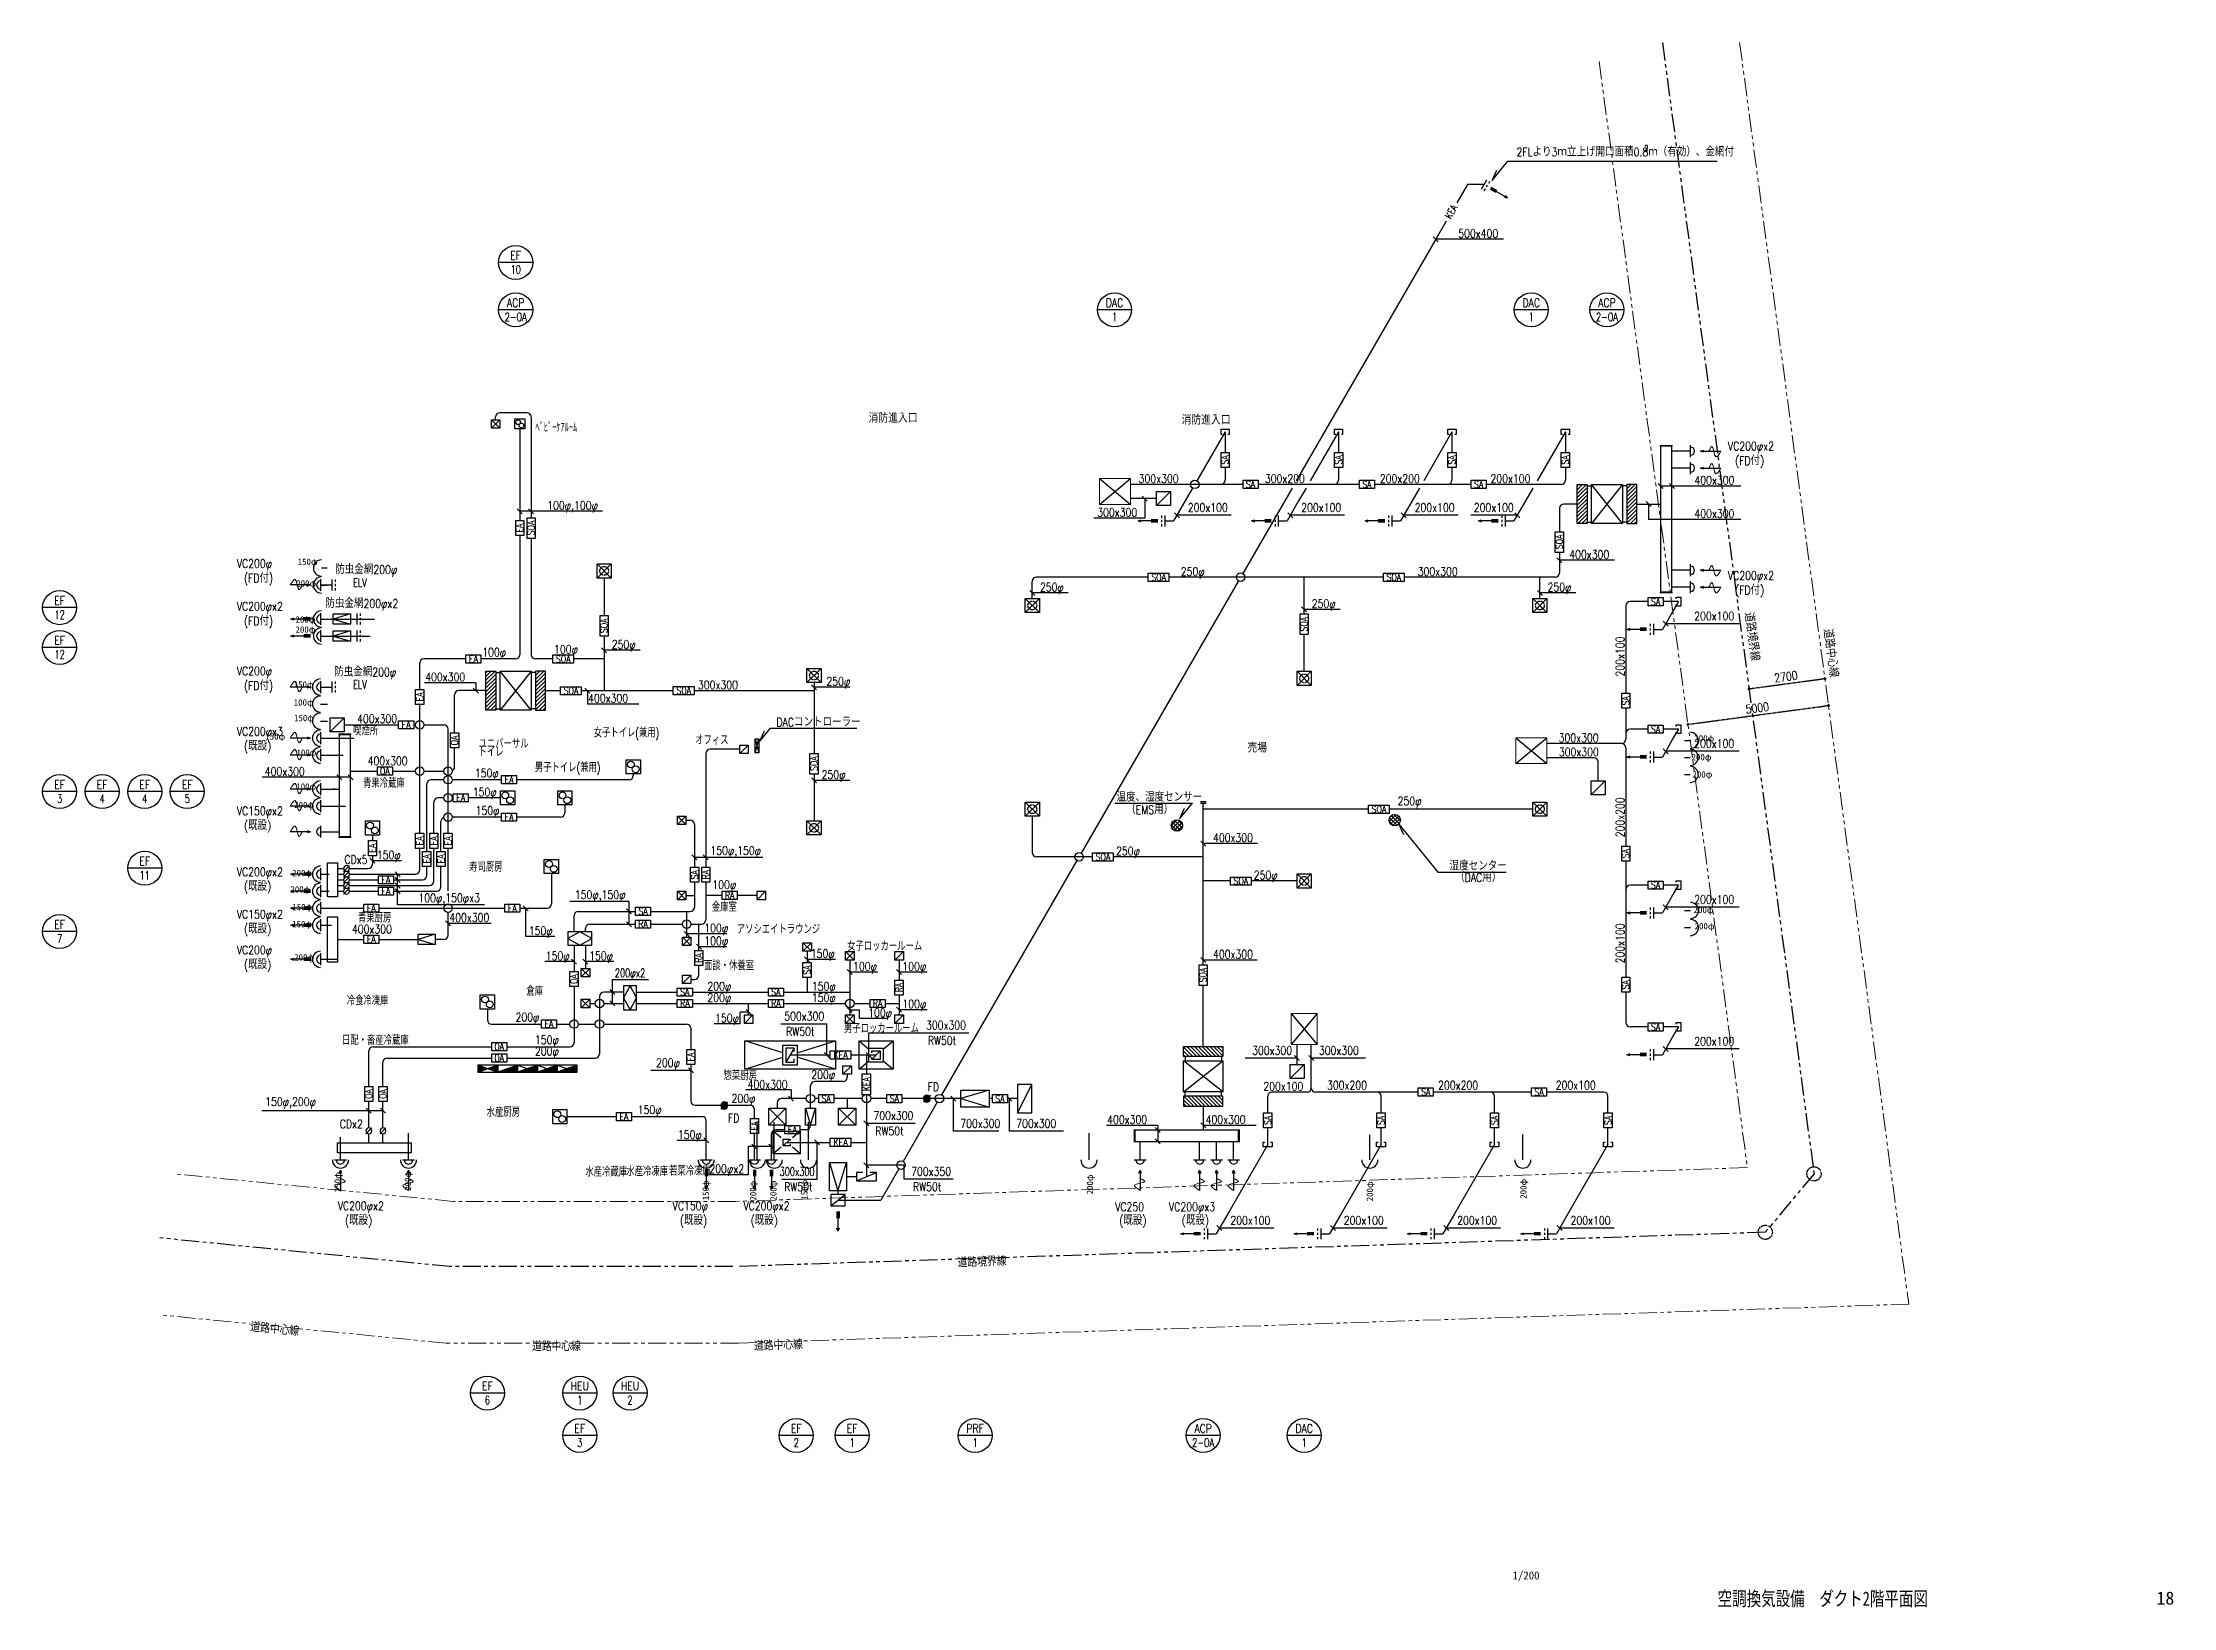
# Model space of a CAD drawing. Header units: millimetres. Extents: x 16327 to 175141, y 1745 to 56935.
# Drawn here: x 99997 to 175141, y 1745 to 56935 of the extents above; entities that cross this region are included whole.
import ezdxf
from ezdxf.enums import TextEntityAlignment as Align

# ---------------------------------------------------------------- set-up
doc = ezdxf.new("R2010")
doc.units = ezdxf.units.MM
doc.header["$LTSCALE"] = 0.2
doc.linetypes.add('DASHED', pattern=[19.05, 12.7, -6.35])
doc.linetypes.add('PHANTOM', pattern=[63.5, 31.75, -6.35, 6.35, -6.35, 6.35, -6.35])
doc.layers.get('Defpoints').update_dxf_attribs({"color": 5})
doc.layers.add('00_既設VC', color=191, linetype='Continuous', plot=False)
doc.layers.add('hojo', color=165, linetype='Continuous', plot=False)
for name, color, linetype in [('00_確認事項', 10, 'DASHED'), ('10機器､器具', 2, 'Continuous'), ('1_機器番号', 3, 'Continuous'), ('21OA(外気ダクト)', 4, 'Continuous'), ('22EA(排気ダクト)', 1, 'Continuous'), ('23SA(給気ダクト)', 4, 'Continuous'), ('24RA(還気ダクト)', 6, 'Continuous'), ('25SOA(空調外気）', 4, 'Continuous'), ('80特殊設備', 4, 'Continuous'), ('91引出線､表', 7, 'Continuous'), ('92設備記述', 3, 'Continuous'), ('93継手､その他', 2, 'Continuous'), ('94吹出､吸込', 3, 'Continuous'), ('A_境界線', 9, 'PHANTOM'), ('A_室名', 8, 'Continuous'), ('枠内記述', 3, 'Continuous')]:
    doc.layers.add(name, color=color, linetype=linetype)
doc.styles.add('Dim', font='simplex.shx', dxfattribs={"width": 0.8, "bigfont": 'extfont2.shx'})
doc.styles.add('ROMANS', font='romans.shx', dxfattribs={"bigfont": 'bigfont.shx'})
doc.styles.get("Standard").update_dxf_attribs({"font": 'simplex.shx', "width": 0.8, "bigfont": 'extfont2.shx'})
doc.styles.add('STYLE1', font='MS Gothic.ttf')
doc.styles.add('ゴシック', font='MS Gothic.ttf', dxfattribs={"height": 4})
doc.dimstyles.new('1-100', dxfattribs={"dimscale": 100, "dimtxt": 3, "dimasz": 1, "dimexe": 1, "dimexo": 1, "dimgap": 1, "dimtad": 1, "dimdec": 1, "dimrnd": 0.5, "dimdsep": 46, "dimtxsty": 'Dim', "dimblk": 'DOT', "dimcen": 2.5, "dimclrd": 256, "dimclre": 256, "dimclrt": 256, "dimadec": 0, "dimazin": 0, "dimtfac": 1, "dimtdec": 1, "dimtix": 1, "dimtmove": 2, "dimatfit": 3, "dimldrblk": 'OPEN30', "dimfxl": 1, "dimlwd": -1, "dimlwe": -1, "dimarcsym": 1})
pattern_1 = [(0, (-72500, -18575), (0, 3.175), [])]

msp = doc.modelspace()

# ---------------------------------------------------------------- texts
at = {"layer": '00_既設VC', "style": 'STYLE1', "width": 1.015267}
for s, p in [('150φ', (108991.35, 38441.66)), ('200φ', (108943.03, 37681.18)), ('200φ', (108916.78, 36408.01)), ('200φ', (108916.78, 36053.29)), ('150φ', (108853.5, 34115.33)), ('100φ', (108853.5, 33481.74)), ('150φ', (108864.24, 32934.06)), ('150φ', (107850.49, 32284.36)), ('200φ', (158246.61, 32217.17)), ('100φ', (108950.15, 31715.2)), ('200φ', (158149.34, 31554.82)), ('200φ', (158181.76, 30943.42)), ('200φ', (108869.61, 29868.12)), ('100φ', (108944.78, 30517.82)), ('200φ', (108734.59, 26891.8)), ('200φ', (108798.48, 27466.78)), ('150φ', (108805.58, 26267.13)), ('200φ', (158220.98, 26166.68)), ('150φ', (108798.48, 25663.76)), ('200φ', (158257.02, 25593.28)), ('200φ', (108869.46, 24492.5))]:
    msp.add_text(s, height=225.564, dxfattribs=at).set_placement(p, align=Align.BOTTOM_LEFT)
for s, p in [('250φ', (110580.21, 16391.31)), ('200φ', (113058, 16439.84)), ('150φ', (123561.28, 16108.36)), ('200φ', (125233.48, 16095.31)), ('200φ', (125946.53, 16095.31)), ('150φ', (127040.09, 16127.62)), ('200φ', (137112.04, 16312.97)), ('200φ', (146980.78, 16067.22)), ('200φ', (152396.89, 16158.39))]:
    msp.add_text(s, height=225.564, rotation=90, dxfattribs=at).set_placement(p, align=Align.BOTTOM_LEFT)
at = {"layer": '1_機器番号'}
for s, width, p in [('EF', 0.8, (116680, 49429.37)), ('10', 0.7, (116680, 48929.37)), ('2-OA', 0.7, (116680, 47259.89)), ('ACP', 0.8, (116680, 47759.89)), ('DAC', 0.8, (137800, 47759.89)), ('1', 0.7, (137800, 47259.89)), ('DAC', 0.8, (152496.52, 47759.89)), ('1', 0.7, (152496.52, 47259.89)), ('2-OA', 0.7, (155165.65, 47259.89)), ('ACP', 0.8, (155165.65, 47759.89)), ('EF', 0.8, (100597.37, 37255.72)), ('12', 0.7, (100597.37, 36755.72)), ('EF', 0.8, (100597.37, 35855.72)), ('12', 0.7, (100597.37, 35355.72)), ('EF', 0.8, (100597.37, 30766.86)), ('EF', 0.8, (102097.37, 30766.86)), ('EF', 0.8, (103597.37, 30766.86)), ('EF', 0.8, (105097.37, 30766.86)), ('3', 0.7, (100597.37, 30266.86)), ('4', 0.7, (102097.37, 30266.86)), ('4', 0.7, (103597.37, 30266.86)), ('5', 0.7, (105097.37, 30266.86)), ('EF', 0.8, (103597.37, 28065.44)), ('11', 0.7, (103597.37, 27565.44)), ('EF', 0.8, (100597.37, 25830.17)), ('7', 0.7, (100597.37, 25330.17)), ('EF', 0.8, (115682.45, 9555.91)), ('6', 0.7, (115682.45, 9055.91)), ('HEU', 0.8, (118939.77, 9555.91)), ('1', 0.7, (118939.77, 9055.91)), ('HEU', 0.8, (120713.98, 9555.91)), ('2', 0.7, (120713.98, 9055.91)), ('EF', 0.8, (118939.77, 8055.91)), ('3', 0.7, (118939.77, 7555.91)), ('EF', 0.8, (126575.7, 8055.91)), ('2', 0.7, (126575.7, 7555.91)), ('EF', 0.8, (128547.23, 8055.91)), ('1', 0.7, (128547.23, 7555.91)), ('PRF', 0.8, (132882, 8055.91)), ('1', 0.7, (132882, 7555.91)), ('2-OA', 0.7, (140926.06, 7555.91)), ('ACP', 0.8, (140926.06, 8055.91)), ('DAC', 0.8, (144488.57, 8055.91)), ('1', 0.7, (144488.57, 7555.91))]:
    msp.add_text(s, height=300, dxfattribs=dict(at, width=width)).set_placement(p, align=Align.MIDDLE_CENTER)
at = {"layer": '22EA(排気ダクト)', "color": 3, "width": 0.8}
msp.add_text('KEA', height=250, rotation=60, dxfattribs=at).set_placement((149776.97, 50908.14), align=Align.CENTER)
at = {"layer": '92設備記述', "width": 0.8}
for s, height, p in [('2FLより3ｍ立上げ開口面積0.8ｍ（有効）、金網付', 300, (151975.35, 52925.32)), ('2', 200, (156483.73, 53116.24)), ('500x400', 300, (149921.36, 50055.08)), ('VC200φx2', 300, (159431.37, 42553.52)), ('(FD付)', 300, (159685.49, 42036.97)), ('400x300', 300, (158250.08, 41348.54)), ('100φ,100φ', 300, (117793.3, 40462.06)), ('400x300', 300, (158250.08, 40170.16)), ('VC200φ', 300, (106845.92, 38412.27)), ('防虫金網200φ', 300, (110317.97, 38198.87)), ('250φ', 300, (140137, 38127.92)), ('300x300', 300, (148492.38, 38127.92)), ('400x300', 300, (153835.96, 38730.13)), ('(FD付)', 300, (107100.03, 37895.72)), ('250φ', 300, (135168.84, 37579.23)), ('250φ', 300, (153068.84, 37579.23)), ('VC200φx2', 300, (159431.37, 37991.22)), ('(FD付)', 300, (159685.49, 37474.67)), ('VC200φx2', 300, (106845.92, 36903.17)), ('防虫金網200φx2', 300, (109970.67, 37000.77)), ('250φ', 300, (144755.34, 36997.82)), ('(FD付)', 300, (107100.03, 36386.62)), ('100φ', 300, (115502.18, 35285.13)), ('100φ', 300, (118032.3, 35385.66)), ('250φ', 300, (120068.58, 35558.67)), ('VC200φ', 300, (106845.92, 34621.2)), ('防虫金網200φ', 300, (110281.14, 34583.35)), ('400x300', 300, (113490.49, 34410.3)), ('(FD付)', 300, (107100.03, 34104.65)), ('400x300', 300, (119235.59, 33659.54)), ('250φ', 300, (127636.82, 34255.97)), ('400x300', 300, (111090.03, 32935.32)), ('DACコントローラー', 300, (125877.42, 32816.31)), ('VC200φx3', 300, (106845.92, 32490.45)), ('(既設)', 300, (107100.03, 31973.9)), ('400x300', 300, (111460.42, 31452.56)), ('400x300', 300, (107831.63, 31077.62)), ('150φ', 300, (115241.68, 31021.76)), ('250φ', 300, (127470.73, 30967.87)), ('150φ', 300, (115169.36, 30354.67)), ('温度、湿度センサー', 300, (137868.53, 30169.62)), ('（EMS用）', 300, (138210.33, 29726.83)), ('250φ', 300, (147783.37, 30037.78)), ('VC150φx2', 300, (106845.92, 29686.89)), ('(既設)', 300, (107100.03, 29170.34)), ('150φ', 300, (115266.92, 29700.63)), ('250φ', 300, (137852.32, 28272.22)), ('400x300', 300, (141272.45, 28741.7)), ('VC200φx2', 300, (106845.92, 27537.49)), ('CDx5', 300, (110639.27, 27972.54)), ('150φ', 300, (111785.89, 28133.6)), ('湿度センター', 300, (149616.19, 27742.33)), ('(既設)', 300, (107100.03, 27020.94)), ('250φ', 300, (142708.64, 27422.32)), ('（DAC用）', 300, (149813.97, 27338.84)), ('VC150φx2', 300, (106845.92, 26041.66)), ('(既設)', 300, (107100.03, 25525.11)), ('400x300', 300, (110905.7, 25516.94)), ('400x300', 300, (114341.86, 25926.36)), ('150φ', 300, (117144.17, 25460.82)), ('100φ', 300, (123332.31, 25556.36)), ('VC200φ', 300, (106845.92, 24782.5)), ('150φ', 300, (117740.41, 24575.93)), ('150φ', 300, (119271.36, 24575.93)), ('100φ', 300, (123332.31, 25103.93)), ('150φ', 300, (127089.32, 24655.15)), ('400x300', 300, (141272.45, 24632.13)), ('(既設)', 300, (107100.03, 24265.95)), ('100φ', 300, (128580.07, 24205.92)), ('100φ', 300, (130318.94, 24205.92)), ('200φ', 300, (123441.3, 23501.27)), ('200φ', 300, (123441.3, 23101.27)), ('150φ', 300, (127126.2, 23501.27)), ('150φ', 300, (127126.2, 23101.27)), ('150φ', 300, (123712.23, 22378.47)), ('100φ', 300, (129111.25, 22567.49)), ('100φ', 300, (130318.94, 22879.31)), ('RW50t', 300, (126217.96, 21905.07)), ('RW50t', 300, (131216.58, 21590.09)), ('FD', 300, (131206.81, 19954.47)), ('CDx2', 300, (110478.51, 18645.61)), ('FD', 300, (124167.78, 18851.83)), ('400x300', 300, (137541.02, 18799.74)), ('400x300', 300, (141012.59, 18799.74)), ('150φ', 300, (122402.97, 18269.54)), ('RW50t', 300, (129362.58, 18399.68)), ('200φx2', 300, (123510.21, 17065.92)), ('RW50t', 300, (126151.78, 16426.1)), ('RW50t', 300, (130692.32, 16429.75)), ('VC200φx2', 300, (110406.38, 15756.45)), ('VC150φ', 300, (122217.96, 15756.45)), ('VC200φx2', 300, (124713.15, 15756.45)), ('VC250', 300, (137821.89, 15722.58)), ('VC200φx3', 300, (139721.6, 15722.58)), ('(既設)', 300, (110660.5, 15239.9)), ('(既設)', 300, (122472.08, 15239.9)), ('(既設)', 300, (124967.27, 15239.9)), ('(既設)', 300, (137967.35, 15239.9)), ('(既設)', 300, (140170.9, 15239.9))]:
    msp.add_text(s, height=height, dxfattribs=at).set_placement(p)
at = {"layer": '92設備記述'}
for s, width, p in [('300x300', 0.8, (139354.93, 41554.74)), ('300x200', 0.8, (143806.27, 41554.74)), ('200x200', 0.8, (147860.23, 41554.74)), ('200x100', 0.8, (151762.82, 41554.74)), ('200x100', 0.8, (141088.58, 40536.97)), ('200x100', 0.8, (145088.58, 40536.97)), ('200x100', 0.8, (149088.58, 40536.97)), ('200x100', 0.8, (151173.47, 40536.97)), ('300x300', 0.8, (137893.43, 40365.19)), ('200x100', 0.8, (158947.02, 36712.8)), ('300x300', 0.8, (123813.94, 34279.98)), ('300x300', 0.8, (154165.93, 32413.83)), ('200x100', 0.8, (158947.02, 32212.8)), ('300x300', 0.8, (154173.98, 31913.83)), ('150φ,150φ', 0.8, (124441.67, 28387.78)), ('100φ', 0.8, (124040.13, 27185.79)), ('100φ,150φx3', 0.8, (114335.91, 26718.46)), ('150φ,150φ', 0.8, (119660.16, 26833.74)), ('200x100', 0.8, (158947.02, 26712.8)), ('200φx2', 0.7, (120714.67, 24073.99)), ('200φ', 0.8, (117097.58, 22514.4)), ('500x300', 0.8, (126856.99, 22595.15)), ('150φ', 0.8, (117783.15, 21714.4)), ('300x300', 0.8, (131855.61, 22280.17)), ('200x100', 0.8, (158947.02, 21712.8)), ('200φ', 0.8, (117783.15, 21314.4)), ('200φ', 0.8, (122050.93, 20903.05)), ('300x300', 0.8, (143356.85, 21388.67)), ('300x300', 0.8, (145710.67, 21388.67)), ('400x300', 0.8, (125564.95, 20188.16)), ('200φ', 0.8, (127527.62, 20482.46)), ('300x200', 0.8, (145997.49, 20162.21)), ('200x200', 0.8, (149916.32, 20162.21)), ('200x100', 0.8, (154063.52, 20162.21)), ('150φ,200φ', 0.8, (108742.39, 19531.79)), ('200φ', 0.8, (124717.29, 19647.26)), ('200x100', 0.8, (143752.91, 20123.36)), ('150φ', 0.8, (121406.62, 19247.26)), ('700x300', 0.8, (130001.61, 19089.75)), ('700x300', 0.8, (133066.04, 18813.36)), ('700x300', 0.8, (135039.27, 18813.36)), ('300x300', 0.7, (126604.33, 17116.18)), ('700x350', 0.8, (131331.36, 17119.83)), ('200x100', 0.8, (142588.58, 15395.09)), ('200x100', 0.8, (146588.58, 15395.09)), ('200x100', 0.8, (150588.58, 15395.09)), ('200x100', 0.8, (154588.58, 15395.09))]:
    msp.add_text(s, height=300, dxfattribs=dict(at, width=width)).set_placement(p, align=Align.MIDDLE)
at = {"layer": '92設備記述', "width": 0.8}
for s, p in [('200x100', (155629.51, 35282.15)), ('200x200', (155629.51, 29610.05)), ('200x100', (155629.51, 25163.33))]:
    msp.add_text(s, height=300, rotation=90, dxfattribs=at).set_placement(p, align=Align.MIDDLE)
at = {"layer": 'A_境界線'}
for s, rotation, p in [('道路境界線', 277.6439014, (160011.91, 36818.83)), ('道路中心線', 277.6439014, (162791.44, 36239.43)), ('道路境界線 ', 2.0638805, (132272.9, 13739.5)), ('道路中心線', 354.3178821, (107310.96, 11485.5)), ('道路中心線', 2.0638999, (125090.04, 10798.48))]:
    msp.add_text(s, height=300, rotation=rotation, dxfattribs=at).set_placement(p)
msp.add_text('道路中心線', height=300, dxfattribs=at).set_placement((117256.35, 10788.93))
at = {"layer": 'A_室名', "style": 'ROMANS'}
for p in [(129127.31, 43530.52), (140165.12, 43464.67)]:
    msp.add_text('消防進入口', height=300, dxfattribs=at).set_placement(p)
at = {"layer": 'A_室名', "width": 0.7}
for s, p in [('ﾍﾞﾋﾞｰｹｱﾙｰﾑ', (117377.57, 43197.63)), ('ELV', (110943.52, 37735.66)), ('ELV', (110943.52, 34147.9)), ('喫煙所', (110947.69, 32502.23)), ('ユニバーサル', (115371.98, 32047)), ('女子トイレ(兼用)', (119430.9, 32436.7)), ('オフィス', (123010.62, 32178.18)), ('トイレ', (115371.98, 31755)), ('男子トイレ(兼用)', (117357.76, 31210.82)), ('青果冷蔵庫', (111297.28, 30653.42)), ('寿司厨房', (115041.27, 27695.49)), ('金庫室', (123597, 26284.99)), ('青果厨房', (111118.97, 25906.94)), ('アソシエイトラウンジ', (124479.27, 25501.27)), ('面談・休養室', (123321.84, 24222.07)), ('冷食冷凍庫', (110723.01, 22980.11)), ('倉庫', (117059.28, 23319.08)), ('日配・畜産冷蔵庫', (110554.19, 21588.46)), ('惣菜厨房', (124013.3, 20341.12, -800)), ('水産厨房', (115656.47, 19051.94)), ('水産冷凍庫', (120583, 16961.14)), ('若菜冷凍庫', (122087.43, 16979.14)), ('水産冷蔵庫', (119140.31, 16944.93))]:
    msp.add_text(s, height=300, dxfattribs=at).set_placement(p)
at = {"layer": 'A_室名'}
msp.add_text('売場', height=300, dxfattribs=at).set_placement((142486.86, 32200.79), align=Align.TOP_LEFT)
at = {"layer": 'A_室名', "width": 0.7}
for s, p in [('女子ロッカールーム', (128370.51, 24907.9)), ('男子ロッカールーム', (128256.39, 22005.2))]:
    msp.add_text(s, height=300, rotation=0.0003029, dxfattribs=at).set_placement(p)
at = {"layer": '枠内記述', "linetype": 'ByBlock', "lineweight": -2, "style": 'ゴシック'}
msp.add_text('1/200', height=280, dxfattribs=at).set_placement((151835.71, 2732.72))
at = {"layer": '枠内記述', "linetype": 'ByBlock', "lineweight": -2, "style": 'ゴシック', "width": 0.75}
msp.add_text('空調換気設備\u3000ダクト2階平面図', height=500, dxfattribs=at).set_placement((162776.13, 2055.37), align=Align.MIDDLE_CENTER)
at = {"layer": '枠内記述', "style": 'ゴシック'}
msp.add_text('18', height=460, dxfattribs=at).set_placement((174546.42, 1844.04))

# ---------------------------------------------------------------- blocks, each defined once
blk = doc.blocks.new('全熱交換機（HEU）小')
at = {"color": 0}
for points in [[(-192.5, -192.5), (192.5, -192.5), (192.5, 192.5), (-192.5, 192.5)], [(0, -192.5), (192.5, 0), (0, 192.5), (-192.5, 0), (0, -192.5)]]:
    blk.add_lwpolyline(points, close=True, dxfattribs=at)
blk = doc.blocks.new('MP-動力制御盤')
at = {"linetype": 'ByBlock'}
h = blk.add_hatch(dxfattribs=at)
h.set_pattern_fill('LINE', color=0, style=0)
h.set_pattern_definition(pattern_1)
h.paths.add_polyline_path([(-350, 250), (0, 125), (-350, 0)])
h = blk.add_hatch(dxfattribs=at)
h.set_pattern_fill('LINE', color=0, style=0)
h.set_pattern_definition(pattern_1)
h.paths.add_polyline_path([(350, 250), (0, 125), (350, 0)])
at = {"color": 0, "linetype": 'ByBlock'}
for p, q in [((-350, 250), (350, 0)), ((350, 250), (-350, 0))]:
    blk.add_line(p, q, dxfattribs=at)
blk.add_lwpolyline([(-350, 0), (350, 0), (350, 250), (-350, 250)], close=True, dxfattribs=at)
blk = doc.blocks.new('L-電灯分電盤')
at = {"linetype": 'ByBlock'}
h = blk.add_hatch(dxfattribs=at)
h.set_pattern_fill('LINE', color=0, style=0)
h.set_pattern_definition([(0, (-9550, -23375), (0, 3.175), [])])
h.paths.add_polyline_path([(350, 250), (-350, 0), (350, 0)])
at = {"color": 0, "linetype": 'ByBlock'}
for p, q in [((350, 250), (-350, 0)), ((350, 250), (-350, 250)), ((-350, 250), (-350, 0)), ((-350, 0), (350, 0)), ((350, 0), (350, 250))]:
    blk.add_line(p, q, dxfattribs=at)
blk = doc.blocks.new('B-電灯動力盤 A')
at = {"linetype": 'ByBlock'}
h = blk.add_hatch(dxfattribs=at)
h.set_pattern_fill('LINE', color=0, style=0)
h.set_pattern_definition([(0, (-9500, -23375), (0, 3.175), [])])
h.paths.add_polyline_path([(350, 250), (-350, 0), (350, 0)])
at = {"color": 0, "linetype": 'ByBlock', "lineweight": -2}
blk.add_line((-350, 250), (350, 0), dxfattribs=at)
at = {"color": 0, "linetype": 'ByBlock'}
for p, q in [((350, 250), (-350, 0)), ((350, 250), (-350, 250)), ((-350, 250), (-350, 0)), ((-350, 0), (350, 0)), ((350, 0), (350, 250))]:
    blk.add_line(p, q, dxfattribs=at)
blk = doc.blocks.new('FANA')
at = {"layer": '10機器､器具'}
blk.add_lwpolyline([(-250, -150), (-250, 150), (250, 150), (250, -150)], close=True, dxfattribs=at)
blk.add_lwpolyline([(-250, -150), (250, 0), (-250, 150)], dxfattribs=at)
blk = doc.blocks.new('空調機（ACP）')
at = {"color": 0, "lineweight": 20}
blk.add_lwpolyline([(-455, 455), (455, 455), (455, -455), (-455, -455)], close=True, dxfattribs=at)
blk = doc.blocks.new('換気扇A')
at = {"layer": '10機器､器具'}
blk.add_lwpolyline([(-250, 250), (250, 250), (250, -250), (-250, -250)], close=True, dxfattribs=at)
for centre in [(-85, 85), (85, -85)]:
    blk.add_circle(centre, 120, dxfattribs=at)
blk = doc.blocks.new('ベントキャップ')
at = {"layer": '10機器､器具'}
blk.add_line((0, -175), (0, 175), dxfattribs=at)
blk.add_arc((0, 0), 120, 270, 90, dxfattribs=at)
blk = doc.blocks.new('吸込B')
at = {"layer": '93継手､その他', "color": 3, "lineweight": 0}
blk.add_open_spline([(-594, 0), (-537, 93), (-397, 320), (-376, -278), (-275, -71), (-241, 0)], degree=3, knots=[0, 0, 0, 0, 223.065442, 546.62477, 715.44428, 715.44428, 715.44428, 715.44428], dxfattribs=at)
at = {"layer": '94吹出､吸込'}
for p, q in [((0, 0), (-594, 0)), ((-91, 33), (0, 0)), ((0, 0), (-91, -33))]:
    blk.add_line(p, q, dxfattribs=at)
blk = doc.blocks.new('還・排気角ダクト')
at = {"layer": '24RA(還気ダクト)', "color": 2}
blk.add_line((300, 300), (-300, -300), dxfattribs=at)
blk.add_lwpolyline([(-300, -300), (-300, 300), (300, 300), (300, -300)], close=True, dxfattribs=at)
blk = doc.blocks.new('給気角ダクト')
at = {"layer": '23SA(給気ダクト)', "color": 2}
for p, q in [((300, 300), (-300, -300)), ((-300, 300), (300, -300))]:
    blk.add_line(p, q, dxfattribs=at)
blk.add_lwpolyline([(-300, -300), (-300, 300), (300, 300), (300, -300)], close=True, dxfattribs=at)
blk = doc.blocks.new('フランジ')
at = {"layer": '10機器､器具'}
for p, q in [((-70, -100), (-70, 100)), ((0, 100), (0, -100))]:
    blk.add_line(p, q, dxfattribs=at)
blk = doc.blocks.new('SY55')
at = {"layer": '10機器､器具'}
for p, q in [((0, -192), (0, 192)), ((115, 115), (115, 192)), ((115, -38), (115, 38)), ((115, -192), (115, -115))]:
    blk.add_line(p, q, dxfattribs=at)
blk = doc.blocks.new('吹出')
at = {"layer": '94吹出､吸込'}
for p, q in [((0, 32.998625), (192.5, 32.998625)), ((0, 0), (577.5, 0)), ((486.83415, 32.998625), (577.5, 0)), ((577.5, 0), (486.83415, -32.998625)), ((0, -32.998625), (192.5, -32.998625))]:
    blk.add_line(p, q, dxfattribs=at)
blk = doc.blocks.new('VCD')
at = {"layer": '10機器､器具', "linetype": 'Continuous'}
blk.add_line((-103, -103), (103, 103), dxfattribs=at)
blk.add_ellipse((0, 0), major_axis=(-72.9, 72.9), ratio=1, start_param=3.926991, end_param=10.210176, dxfattribs=at)
blk = doc.blocks.new('FD')
at = {"layer": '10機器､器具', "linetype": 'Continuous'}
for p, q in [((-103, -8), (8, 103)), ((-103, -103), (103, 103)), ((-101, 22), (-22, 101)), ((-99, -30), (30, 99)), ((-90, -50), (50, 90)), ((-79, -66), (66, 79)), ((-66, -79), (79, 66)), ((-50, -90), (90, 50)), ((-30, -99), (99, 30)), ((-8, -103), (103, 8)), ((22, -101), (101, -22))]:
    blk.add_line(p, q, dxfattribs=at)
blk.add_ellipse((0, 0), major_axis=(-72.9, 72.9), ratio=1, start_param=3.926991, end_param=10.210176, dxfattribs=at)
blk = doc.blocks.new('EA')
at = {"layer": 'hojo'}
blk.add_lwpolyline([(-265, 145), (265, 145), (265, -145), (-265, -145)], close=True, dxfattribs=at)
at = {"layer": '22EA(排気ダクト)', "color": 3, "width": 0.8}
blk.add_text('EA', height=250, dxfattribs=at).set_placement((0, -124), align=Align.CENTER)
blk = doc.blocks.new('OA')
at = {"layer": 'hojo'}
blk.add_lwpolyline([(-265, 145), (265, 145), (265, -145), (-265, -145)], close=True, dxfattribs=at)
at = {"layer": '21OA(外気ダクト)', "color": 3, "width": 0.8}
blk.add_text('OA', height=250, dxfattribs=at).set_placement((0, -121), align=Align.CENTER)
blk = doc.blocks.new('KEA')
at = {"layer": 'hojo'}
blk.add_lwpolyline([(-365, 145), (365, 145), (365, -145), (-365, -145)], close=True, dxfattribs=at)
at = {"layer": '22EA(排気ダクト)', "color": 3, "width": 0.8}
blk.add_text('KEA', height=250, dxfattribs=at).set_placement((4, -123), align=Align.CENTER)
blk = doc.blocks.new('SOA')
at = {"layer": 'hojo'}
blk.add_lwpolyline([(-369, 145), (361, 145), (361, -145), (-369, -145)], close=True, dxfattribs=at)
at = {"layer": '25SOA(空調外気）', "color": 3, "width": 0.8}
blk.add_text('SOA', height=250, dxfattribs=at).set_placement((0, -122), align=Align.CENTER)
blk = doc.blocks.new('SA')
at = {"layer": 'hojo'}
blk.add_lwpolyline([(-265, 145), (265, 145), (265, -145), (-265, -145)], close=True, dxfattribs=at)
at = {"layer": '23SA(給気ダクト)', "color": 3, "width": 0.8}
blk.add_text('SA', height=250, dxfattribs=at).set_placement((0, -124), align=Align.CENTER)
blk = doc.blocks.new('RA')
at = {"layer": 'hojo'}
blk.add_lwpolyline([(-265, 145), (265, 145), (265, -145), (-265, -145)], close=True, dxfattribs=at)
at = {"layer": '24RA(還気ダクト)', "color": 3, "width": 0.8}
blk.add_text('RA', height=250, dxfattribs=at).set_placement((0, -123), align=Align.CENTER)
blk = doc.blocks.new('_Dot')
at = {"color": 0, "linetype": 'ByBlock', "lineweight": -2}
blk.add_line((-0.5, 0), (-1, 0), dxfattribs=at)
at = {"color": 0, "linetype": 'ByBlock', "const_width": 0.5}
blk.add_lwpolyline([(-0.25, 0, 1), (0.25, 0, 1)], format="xyb", close=True, dxfattribs=at)
blk = doc.blocks.new('*D28')
at = {"layer": 'A_境界線', "transparency": 16777216}
blk.add_line((160274, 34159), (162751, 34491), dxfattribs=at)
at = {"layer": 'Defpoints', "color": 0, "transparency": 16777216}
for p in [(160175, 34146), (162851, 34505), (162851, 34505)]:
    blk.add_point(p, dxfattribs=at)
at = {"layer": 'A_境界線', "transparency": 16777216, "xscale": 100, "yscale": 100, "zscale": 100}
for p, rotation in [((160175, 34146), 187.6343057129953), ((162851, 34505), 7.63430571299532)]:
    blk.add_blockref('_Dot', p, dxfattribs=dict(at, rotation=rotation))
at = {"layer": 'A_境界線', "transparency": 16777216, "insert": (161479, 34573), "char_height": 300, "attachment_point": 5, "rotation": 7.63431, "style": 'Dim'}
blk.add_mtext('2700', dxfattribs=at)
blk = doc.blocks.new('_Open30')
at = {"color": 0, "linetype": 'ByBlock', "lineweight": -2}
for p, q in [((-1, 0.27), (0, 0)), ((0, 0), (-1, -0.27)), ((0, 0), (-1, 0))]:
    blk.add_line(p, q, dxfattribs=at)
blk = doc.blocks.new('*D29')
at = {"layer": 'A_境界線', "transparency": 16777216}
blk.add_line((158121, 32903), (162879, 33541), dxfattribs=at)
at = {"layer": 'Defpoints', "color": 0, "transparency": 16777216}
for p in [(162978, 33554), (162978, 33554), (158022, 32890)]:
    blk.add_point(p, dxfattribs=at)
at = {"layer": 'A_境界線', "transparency": 16777216, "xscale": 100, "yscale": 100, "zscale": 100}
for p, rotation in [((162978, 33554), 7.634305712995256), ((158022, 32890), 187.6343057129953)]:
    blk.add_blockref('_Dot', p, dxfattribs=dict(at, rotation=rotation))
at = {"layer": 'A_境界線', "transparency": 16777216, "insert": (160467, 33470), "char_height": 300, "attachment_point": 5, "rotation": 7.63431, "style": 'Dim'}
blk.add_mtext('5000', dxfattribs=at)
blk = doc.blocks.new('センター')
at = {"layer": '10機器､器具'}
h = blk.add_hatch(dxfattribs=at)
h.set_pattern_fill('NET', scale=30, angle=45)
h.set_pattern_definition([(45, (-139964.98, -39772.89), (-67.35192, 67.35192), []), (135, (-139964.98, -39772.89), (-67.35192, -67.35192), [])])
edge = h.paths.add_edge_path()
edge.add_arc((0, 0), 200, 0, 360)
blk.add_circle((0, 0), 200, dxfattribs=at)

# ---------------------------------------------------------------- dimensions: what is measured, and where the dimension line sits
at = {"layer": 'A_境界線'}
for p1, p2, picture, middle in [((160174.55, 34145.89), (162850.59, 34504.58), '*D28', (161479.36, 34573.02)), ((158022.32, 32889.81), (162978, 33554.06), '*D29', (160466.95, 33469.72))]:
    dim = msp.add_aligned_dim(p1=p1, p2=p2, distance=0, dimstyle='1-100', dxfattribs=at)
    dim.commit()
    dim.dimension.update_dxf_attribs({"geometry": picture, "text_midpoint": middle})

# ---------------------------------------------------------------- hatches: boundary and pattern name
at = {"layer": '10機器､器具', "linetype": 'Continuous'}
h = msp.add_hatch(dxfattribs=at)
h.set_pattern_fill('ANSI31', scale=30, angle=-180)
h.set_pattern_definition([(225, (437049.28, 28553.76), (67.35192, -67.35192), [])])
h.paths.add_polyline_path([(154465.65, 39971.88), (154115.65, 39971.88), (154115.65, 41351.88), (154465.65, 41351.88)])
h = msp.add_hatch(dxfattribs=at)
h.set_pattern_fill('ANSI31', scale=30, angle=-180)
h.set_pattern_definition([(225, (437149.28, 28553.76), (67.35192, -67.35192), [])])
h.paths.add_polyline_path([(155865.65, 39971.88), (156215.65, 39971.88), (156215.65, 41351.88), (155865.65, 41351.88)])
h = msp.add_hatch(dxfattribs=at)
h.set_pattern_fill('ANSI31', scale=30, angle=-180)
h.set_pattern_definition([(225, (398563.63, 21971.55), (67.35192, -67.35192), [])])
h.paths.add_polyline_path([(115980, 33389.67), (115630, 33389.67), (115630, 34769.67), (115980, 34769.67)])
h = msp.add_hatch(dxfattribs=at)
h.set_pattern_fill('ANSI31', scale=30, angle=-180)
h.set_pattern_definition([(225, (398663.63, 21971.55), (67.35192, -67.35192), [])])
h.paths.add_polyline_path([(117380, 33389.67), (117730, 33389.67), (117730, 34769.67), (117380, 34769.67)])
h = msp.add_hatch(dxfattribs=at)
h.set_pattern_fill('ANSI31', scale=30, angle=-270)
h.set_pattern_definition([(135, (128817.94, -261409.67), (-67.35192, -67.35192), [])])
h.paths.add_polyline_path([(140236.06, 21173.96), (140236.06, 21523.96), (141616.06, 21523.96), (141616.06, 21173.96)])
h = msp.add_hatch(dxfattribs=at)
h.set_pattern_fill('ANSI31', scale=30, angle=-270)
h.set_pattern_definition([(135, (128817.94, -261509.67), (-67.35192, -67.35192), [])])
h.paths.add_polyline_path([(140236.06, 19773.96), (140236.06, 19423.96), (141616.06, 19423.96), (141616.06, 19773.96)])

# ---------------------------------------------------------------- linework, layer by layer
at = {"layer": '00_既設VC'}
for p, q in [((109830, 38405), (110026.82, 38405)), ((109830, 37805), (110026.82, 37805)), ((109830, 36605), (111704.47, 36605)), ((109830, 36005), (111548.75, 36005)), ((109800, 34205), (110030.8, 34205)), ((109800, 33605), (110040.53, 33605)), ((109800, 33005), (110040.53, 33005)), ((109800, 32405), (110977.09, 32405)), ((157904.47, 32325), (158100, 32325)), ((109800, 31805), (110595.05, 31805)), ((157904.47, 31725), (158100, 31725)), ((157904.47, 31125), (158100, 31125)), ((110313.15, 30608.18), (110244.22, 30608.18)), ((109800, 30005), (110681.87, 30005)), ((109800, 27605), (110107.75, 27605)), ((109800, 27005), (110107.75, 27005)), ((109800, 26405), (110184.68, 26405)), ((157904.47, 26325), (158110, 26325)), ((109800, 25805), (110184.68, 25805)), ((157904.47, 25725), (158110, 25725)), ((109800, 24605), (110408.13, 24605)), ((123400, 17525), (123400, 18861.87)), ((125200, 17525), (125200, 18877.5)), ((125800, 17525), (125800, 18861.87)), ((127004.9, 17525), (127004.9, 18861.87)), ((110500, 17525), (110500, 18325.38)), ((112900, 17525), (112900, 18475)), ((136900, 17525), (136900, 18475)), ((146802.32, 17525), (146802.32, 18407.3)), ((152200, 17525), (152200, 18426.51))]:
    msp.add_line(p, q, dxfattribs=at)
for centre, start, end in [((109830, 38405), 90, 270), ((109830, 37805), 90, 270), ((109830, 36605), 90, 270), ((109830, 36005), 90, 270), ((109800, 34205), 90, 270), ((109800, 33605), 90, 270), ((109800, 33005), 90, 270), ((109800, 32405), 90, 270), ((158100, 32325), 270, 90), ((109800, 31805), 90, 270), ((158100, 31725), 270, 90), ((109800, 30608.18), 90, 270), ((158100, 31125), 270, 90), ((109800, 30005), 90, 270), ((109800, 27605), 90, 270), ((109800, 27005), 90, 270), ((109800, 26405), 90, 270), ((158110, 26325), 270, 90), ((109800, 25805), 90, 270), ((158110, 25725), 270, 90), ((109800, 24605), 90, 270), ((110500, 17525), 180, 0), ((112900, 17525), 180, 0), ((123400, 17525), 180, 0), ((125200, 17525), 180, 0), ((125800, 17525), 180, 0), ((127004.9, 17525), 180, 0), ((136900, 17525), 180, 0), ((146802.32, 17525), 180, 0), ((152200, 17525), 180, 0)]:
    msp.add_arc(centre, 284.96, start, end, dxfattribs=at)
at = {"layer": '10機器､器具'}
for p, q in [((137274, 40649.43), (138366, 41559.43)), ((137274, 41559.43), (138366, 40649.43)), ((125124.98, 31880.62), (125249.98, 32380.62)), ((125124.98, 32380.62), (125249.98, 31880.62)), ((151950.52, 31508.52), (153042.52, 32418.52)), ((151950.52, 32418.52), (153042.52, 31508.52)), ((144033.57, 22686.58), (144943.57, 21594.58)), ((144943.57, 22686.58), (144033.57, 21594.58)), ((126106.19, 21302.99), (124756.19, 21724.86)), ((124756.19, 20724.86), (126106.19, 21146.74)), ((126606.19, 21302.99), (127956.19, 21724.86)), ((127956.19, 20724.86), (126606.19, 21146.74)), ((128788.46, 21724.86), (129138.46, 21433.19)), ((129638.46, 21433.19), (129988.46, 21724.86)), ((128788.46, 20724.86), (129138.46, 21016.53)), ((129638.46, 21016.53), (129988.46, 20724.86)), ((126038.2, 18311.53), (125758.2, 18544.86)), ((126718.2, 18544.86), (126438.2, 18311.53)), ((126038.2, 17978.19), (125758.2, 17744.86)), ((126718.2, 17744.86), (126438.2, 17978.19))]:
    msp.add_line(p, q, dxfattribs=at)
at = {"layer": '10機器､器具', "linetype": 'Continuous'}
for p, q in [((155715.65, 39971.88), (154615.65, 41351.88)), ((155715.65, 41351.88), (154615.65, 39971.88)), ((154465.65, 41301.88), (154615.65, 41301.88)), ((155865.65, 41301.88), (155715.65, 41301.88)), ((154465.65, 40021.88), (154615.65, 40021.88)), ((155865.65, 40021.88), (155715.65, 40021.88)), ((115980, 34719.67), (116130, 34719.67)), ((117230, 33389.67), (116130, 34769.67)), ((117230, 34769.67), (116130, 33389.67)), ((117380, 34719.67), (117230, 34719.67)), ((115980, 33439.67), (116130, 33439.67)), ((117380, 33439.67), (117230, 33439.67)), ((140286.06, 21173.96), (140286.06, 21023.96)), ((141566.06, 21173.96), (141566.06, 21023.96)), ((140236.06, 19923.96), (141616.06, 21023.96)), ((141616.06, 19923.96), (140236.06, 21023.96)), ((140286.06, 19773.96), (140286.06, 19923.96)), ((141566.06, 19773.96), (141566.06, 19923.96))]:
    msp.add_line(p, q, dxfattribs=at)
for points in [[(154465.65, 39971.88), (154115.65, 39971.88), (154115.65, 41351.88), (154465.65, 41351.88)], [(155715.65, 41351.88), (155715.65, 39971.88), (154615.65, 39971.88), (154615.65, 41351.88)], [(155865.65, 39971.88), (156215.65, 39971.88), (156215.65, 41351.88), (155865.65, 41351.88)], [(115980, 33389.67), (115630, 33389.67), (115630, 34769.67), (115980, 34769.67)], [(117230, 34769.67), (117230, 33389.67), (116130, 33389.67), (116130, 34769.67)], [(117380, 33389.67), (117730, 33389.67), (117730, 34769.67), (117380, 34769.67)], [(110399.86, 26805), (110049.86, 26805), (110049.86, 28005), (110399.86, 28005)], [(110399.86, 24505), (110049.86, 24505), (110049.86, 26105), (110399.86, 26105)], [(140236.06, 21173.96), (140236.06, 21523.96), (141616.06, 21523.96), (141616.06, 21173.96)], [(141616.06, 19923.96), (140236.06, 19923.96), (140236.06, 21023.96), (141616.06, 21023.96)], [(140236.06, 19773.96), (140236.06, 19423.96), (141616.06, 19423.96), (141616.06, 19773.96)], [(113000, 18124.86), (113000, 17774.86), (110400, 17774.86), (110400, 18124.86)]]:
    msp.add_lwpolyline(points, close=True, dxfattribs=at)
at = {"layer": '10機器､器具'}
for points in [[(125124.98, 32380.62), (125249.98, 32380.62), (125249.98, 31880.62), (125124.98, 31880.62)], [(124756.19, 21724.86), (127956.19, 21724.86), (127956.19, 20724.86), (124756.19, 20724.86)], [(128788.46, 21724.86), (129988.46, 21724.86), (129988.46, 20724.86), (128788.46, 20724.86)], [(126718.2, 17744.86), (125758.2, 17744.86), (125758.2, 18544.86), (126718.2, 18544.86)]]:
    msp.add_lwpolyline(points, close=True, dxfattribs=at)
at = {"layer": '1_機器番号'}
for p, q in [((117280, 49179.37), (116080, 49179.37)), ((117280, 47509.89), (116080, 47509.89)), ((138400, 47509.89), (137200, 47509.89)), ((153096.52, 47509.89), (151896.52, 47509.89)), ((155765.65, 47509.89), (154565.65, 47509.89)), ((101197.37, 37005.72), (99997.37, 37005.72)), ((101197.37, 35605.72), (99997.37, 35605.72)), ((101197.37, 30516.86), (99997.37, 30516.86)), ((102697.37, 30516.86), (101497.37, 30516.86)), ((104197.37, 30516.86), (102997.37, 30516.86)), ((105697.37, 30516.86), (104497.37, 30516.86)), ((104197.37, 27815.44), (102997.37, 27815.44)), ((101197.37, 25580.17), (99997.37, 25580.17)), ((116282.45, 9305.91), (115082.45, 9305.91)), ((119539.77, 9305.91), (118339.77, 9305.91)), ((121313.98, 9305.91), (120113.98, 9305.91)), ((119539.77, 7805.91), (118339.77, 7805.91)), ((127175.7, 7805.91), (125975.7, 7805.91)), ((129147.23, 7805.91), (127947.23, 7805.91)), ((133482, 7805.91), (132282, 7805.91)), ((141526.06, 7805.91), (140326.06, 7805.91)), ((145088.57, 7805.91), (143888.57, 7805.91))]:
    msp.add_line(p, q, dxfattribs=at)
for centre in [(116680, 49179.37), (116680, 47509.89), (137800, 47509.89), (152496.52, 47509.89), (155165.65, 47509.89), (100597.37, 37005.72), (100597.37, 35605.72), (100597.37, 30516.86), (102097.37, 30516.86), (103597.37, 30516.86), (105097.37, 30516.86), (103597.37, 27815.44), (100597.37, 25580.17), (115682.45, 9305.91), (118939.77, 9305.91), (120713.98, 9305.91), (118939.77, 7805.91), (126575.7, 7805.91), (128547.23, 7805.91), (132882, 7805.91), (140926.06, 7805.91), (144488.57, 7805.91)]:
    msp.add_circle(centre, 600, dxfattribs=at)
at = {"layer": '21OA(外気ダクト)'}
for p, q in [((157029, 42725), (157479, 42725)), ((157054, 42725), (157054, 42700)), ((157054, 42700), (157054, 37550)), ((157454, 42700), (157054, 42700)), ((157454, 42700), (157454, 42725)), ((157454, 37550), (157454, 42700)), ((158109.95, 42525), (157454, 42525)), ((158109.95, 41925), (157454, 41925)), ((156215.65, 40661.88), (157054, 40661.88)), ((158109.95, 38325), (157454, 38325)), ((109800.01, 37805.03), (110198.27, 37805.03)), ((152800, 37334.25), (152800, 38084.25)), ((158109.95, 37725), (157454, 37725)), ((157479, 37525), (157029, 37525)), ((157454, 37550), (157054, 37550)), ((157054, 37550), (157054, 37525)), ((157454, 37525), (157454, 37550)), ((109800.01, 34205), (110198.27, 34205)), ((114527.73, 32586.73), (114527.73, 33929.67)), ((115630, 34079.67), (114677.73, 34079.67)), ((109800.01, 32405.03), (110455.96, 32405.03)), ((110430.96, 32555.03), (110880.96, 32555.03)), ((110455.96, 32555.03), (110455.96, 32530.03)), ((110455.96, 32530.03), (110855.96, 32530.03)), ((110455.96, 32530.03), (110455.96, 28929.99)), ((110855.96, 32530.03), (110855.96, 32555.03)), ((110855.96, 28929.99), (110855.96, 32530.03)), ((109800.01, 31805.03), (110455.96, 31805.03)), ((114527.73, 31391.85), (114527.73, 32056.73)), ((110855.96, 31241.85), (111802.59, 31241.85)), ((112332.59, 31241.85), (113144.96, 31241.85)), ((113444.96, 31241.85), (114144.96, 31241.85)), ((109800.01, 30608.21), (110455.96, 30608.21)), ((109800.01, 30005.03), (110455.96, 30005.03)), ((109800.01, 29104.99), (110455.96, 29104.99)), ((110880.96, 28904.99), (110430.96, 28904.99)), ((110455.96, 28929.99), (110855.96, 28929.99)), ((110455.96, 28929.99), (110455.96, 28904.99)), ((110855.96, 28904.99), (110855.96, 28929.99)), ((118739.77, 25106.28), (118739.77, 24171.19)), ((118739.77, 23641.19), (118739.77, 21670.99)), ((119636.37, 23296.17), (119636.37, 21270.99)), ((120482.98, 23446.17), (119786.37, 23446.17)), ((111500, 20117.22), (111500, 21370.99)), ((111650, 21520.99), (115835.56, 21520.99)), ((112150, 21120.99), (115835.56, 21120.99)), ((116365.56, 21520.99), (118589.77, 21520.99)), ((116365.56, 21120.99), (119486.37, 21120.99)), ((112000, 20117.22), (112000, 20970.99)), ((111500, 18655.13), (111500, 19587.22)), ((112000, 18655.13), (112000, 19587.22)), ((140926.06, 19423.96), (140926.06, 18580.96)), ((111500, 18124.86), (111500, 18448.88)), ((112000, 18124.86), (112000, 18448.88)), ((138499.96, 18155.96), (138499.96, 18605.96)), ((138524.96, 18580.96), (138499.96, 18580.96)), ((138499.96, 18180.96), (138524.96, 18180.96)), ((138524.96, 18180.96), (138524.96, 18580.96)), ((142175, 18580.96), (138524.96, 18580.96)), ((138524.96, 18180.96), (142175, 18180.96)), ((138699.96, 17525.01), (138699.96, 18180.96)), ((140800, 17525.01), (140800, 18180.96)), ((141400, 17525.01), (141400, 18180.96)), ((142000, 17525.01), (142000, 18180.96)), ((142175, 18180.96), (142175, 18580.96)), ((142200, 18580.96), (142175, 18580.96)), ((142175, 18180.96), (142200, 18180.96)), ((142200, 18605.96), (142200, 18155.96))]:
    msp.add_line(p, q, dxfattribs=at)
at = {"layer": '21OA(外気ダクト)', "color": 2}
for p, q in [((126506.19, 21474.86), (126206.19, 21474.86)), ((126206.19, 21474.86), (126206.19, 20974.86)), ((126506.19, 21474.86), (126206.19, 20974.86)), ((126506.19, 21354.86), (126506.19, 21474.86)), ((126506.19, 20974.86), (126506.19, 21094.86)), ((129238.46, 21304.86), (129238.46, 21374.86)), ((129238.46, 21374.86), (129538.46, 21374.86)), ((129538.46, 21374.86), (129238.46, 21074.86)), ((129238.46, 21074.86), (129238.46, 21144.86)), ((129538.46, 21074.86), (129238.46, 21074.86)), ((129538.46, 21374.86), (129538.46, 21074.86)), ((126206.19, 20974.86), (126506.19, 20974.86)), ((126118.2, 18024.86), (126118.2, 18264.86)), ((126118.2, 18264.86), (126358.2, 18264.86)), ((126118.2, 18024.86), (126358.2, 18264.86)), ((126358.2, 18264.86), (126358.2, 18208.86)), ((126358.2, 18080.86), (126358.2, 18024.86)), ((126358.2, 18024.86), (126118.2, 18024.86)), ((128920.07, 17085.07), (128700.07, 17085.07)), ((128700.07, 17085.07), (128700.07, 16785.07)), ((128700.07, 16785.07), (129400.07, 17085.07)), ((128700.07, 16785.07), (129400.07, 16785.07)), ((129400.07, 17085.07), (129180.07, 17085.07)), ((129400.07, 16785.07), (129400.07, 17085.07))]:
    msp.add_line(p, q, dxfattribs=at)
at = {"layer": '21OA(外気ダクト)'}
for centre, start, end in [((114677.73, 33929.67), 90, 180), ((114377.73, 31391.85), 296.2867779, 0), ((119786.37, 23296.17), 90, 180), ((111650, 21370.99), 90, 180), ((112150, 20970.99), 90, 180), ((118589.77, 21670.99), 270, 0), ((119486.37, 21270.99), 270, 0)]:
    msp.add_arc(centre, 150, start, end, dxfattribs=at)
at = {"layer": '22EA(排気ダクト)'}
for p, q in [((150241.63, 51934.2), (149869.05, 51288.88)), ((150836.84, 51934.2), (150241.63, 51934.2)), ((149493.89, 50639.07), (149124.91, 49999.98)), ((116825.06, 43312.43), (116825.06, 40076.09)), ((116825.06, 39546.09), (116825.06, 35346.15)), ((109800, 36605.72), (110249.57, 36605.72)), ((110849.57, 36605), (111081.26, 36605)), ((109800, 36005.72), (110249.57, 36005.72)), ((110849.57, 36005), (111081.26, 36005)), ((113294.96, 34122.03), (113294.96, 35046.15)), ((114927.25, 35196.15), (113444.96, 35196.15)), ((116675.06, 35196.15), (115457.25, 35196.15)), ((113294.96, 29046.28), (113294.96, 33592.03)), ((110634.7, 32873.49), (112553.62, 32873.49)), ((113083.62, 32873.49), (113144.96, 32873.49)), ((113444.96, 32873.49), (114144.96, 32873.49)), ((114294.96, 29046.28), (114294.96, 32723.49)), ((114144.96, 30938.11), (113694.96, 30938.11)), ((116182.12, 30938.11), (114444.96, 30938.11)), ((120677.66, 30938.11), (116712.12, 30938.11)), ((120827.66, 31139.26), (120827.66, 31088.11)), ((113544.96, 28410.28), (113544.96, 30788.11)), ((113794.96, 29046.28), (113794.96, 30149.56)), ((114144.96, 30299.56), (113944.96, 30299.56)), ((114476.79, 30299.56), (114444.96, 30299.56)), ((116146.81, 30299.56), (115006.79, 30299.56)), ((114044.96, 28410.28), (114044.96, 29466.98)), ((116182.12, 29616.98), (114444.96, 29616.98)), ((118265.99, 29616.98), (116712.12, 29616.98)), ((118415.99, 30049.56), (118415.99, 29766.98)), ((111629.48, 28984.39), (111629.48, 28788.44)), ((110399.86, 27805), (110612.96, 27805)), ((110819.21, 27805), (111479.48, 27805)), ((111629.48, 28258.44), (111629.48, 27955)), ((113294.96, 27755), (113294.96, 28516.28)), ((113544.96, 27555), (113544.96, 27880.28)), ((113794.96, 27355), (113794.96, 28516.28)), ((114044.96, 27155), (114044.96, 27880.28)), ((114294.96, 27016.48), (114294.96, 28516.28)), ((109800, 27605), (110049.86, 27605)), ((110399.86, 27605), (110612.96, 27605)), ((110399.86, 27405), (110612.96, 27405)), ((110399.86, 27205), (110612.96, 27205)), ((110819.21, 27605), (113144.96, 27605)), ((110819.21, 27405), (111837.41, 27405)), ((110819.21, 27205), (113644.96, 27205)), ((112367.41, 27405), (113394.96, 27405)), ((117938.67, 27627.8), (117938.67, 26555)), ((109800, 27005), (110049.86, 27005)), ((109800, 26405), (110049.86, 26405)), ((110049.86, 26405), (111322.23, 26405)), ((110399.86, 27005), (110612.96, 27005)), ((110819.21, 27005), (111837.41, 27005)), ((111852.23, 26405), (116297.15, 26405)), ((112367.41, 27005), (113894.96, 27005)), ((116827.15, 26405), (117788.67, 26405)), ((109800, 25805), (110049.86, 25805)), ((114294.96, 25455), (114294.96, 26255)), ((110399.86, 25305), (111322.23, 25305)), ((111852.23, 25305), (113237.08, 25305)), ((114144.96, 25305), (113837.08, 25305)), ((119139.77, 25106.28), (119139.77, 24281.9)), ((109800, 24605), (110049.86, 24605)), ((115682.45, 22849.86), (115682.45, 22470.99)), ((119289.77, 23046.17), (119486.37, 23046.17)), ((119786.37, 23046.17), (120482.99, 23046.17)), ((115832.45, 22320.99), (117588.7, 22320.99)), ((118118.7, 22320.99), (118589.77, 22320.99)), ((118889.77, 22320.99), (119486.37, 22320.99)), ((119786.37, 22320.99), (122707.78, 22320.99)), ((122857.78, 22170.99), (122857.78, 21417.43)), ((127768.05, 21224.86), (126356.19, 21224.86)), ((129388.46, 21224.86), (128498.05, 21224.86)), ((129050.07, 21224.86), (129050.07, 20558.86)), ((122857.78, 20887.43), (122857.78, 19603.86)), ((128220.76, 20289.06), (127225.7, 20289.06)), ((128370.76, 20546.52), (128370.76, 20439.06)), ((127075.7, 19358.09), (127075.7, 20139.06)), ((129050.07, 19828.86), (129050.07, 17202.62)), ((118486.83, 19053.86), (120233.92, 19053.86)), ((120763.92, 19053.86), (123252.33, 19053.86)), ((123007.78, 19453.86), (124952.33, 19453.86)), ((123402.33, 17525.01), (123402.33, 18903.86)), ((125102.33, 18988.47), (125102.33, 19303.86)), ((125102.33, 17525.01), (125102.33, 18458.47)), ((125700, 17525.01), (125700, 18444.2)), ((126172.79, 18592.33), (125850.09, 18592.33)), ((126238.2, 18144.86), (127768.05, 18144.86)), ((126925.79, 18592.33), (126702.79, 18592.33)), ((127075.7, 18758.09), (127075.7, 18737.04)), ((128498.05, 18144.86), (129050.07, 18144.86)), ((110500, 17525), (110500, 17774.86)), ((112900, 17525), (112900, 17774.86)), ((129050.07, 17520.42), (129050.07, 16935.07)), ((128700.07, 16935.07), (128347.23, 16935.07)), ((128047.23, 16435.07), (128047.23, 16306.72))]:
    msp.add_line(p, q, dxfattribs=at)
at = {"layer": '22EA(排気ダクト)', "color": 2}
for p, q in [((134382.18, 19189.5), (134882.18, 20189.5)), ((127797.23, 15906.72), (128297.23, 16306.72))]:
    msp.add_line(p, q, dxfattribs=at)
for points in [[(134382.18, 19189.5), (134882.18, 19189.5), (134882.18, 20189.5), (134382.18, 20189.5)], [(127797.23, 15906.72), (128297.23, 15906.72), (128297.23, 16306.72), (127797.23, 16306.72)]]:
    msp.add_lwpolyline(points, close=True, dxfattribs=at)
at = {"layer": '22EA(排気ダクト)'}
for centre, start, end in [((116675.06, 35346.15), 270, 0), ((113444.96, 35046.15), 90, 180), ((114144.96, 32723.49), 0, 90), ((113694.96, 30788.11), 90, 180), ((120677.66, 31088.11), 270, 0), ((113944.96, 30149.56), 90, 180), ((114194.96, 29466.98), 109.3737426, 180), ((118265.99, 29766.98), 270, 0), ((111479.48, 27955), 270, 0), ((113144.96, 27755), 270, 0), ((113394.96, 27555), 270, 0), ((113644.96, 27355), 270, 0), ((113894.96, 27155), 270, 0), ((117788.67, 26555), 270, 0), ((114144.96, 25455), 270, 0), ((115832.45, 22470.99), 180, 270), ((122707.78, 22170.99), 0, 90), ((127225.7, 20139.06), 90, 180), ((128220.76, 20439.06), 270, 0), ((123007.78, 19603.86), 180, 270), ((123252.33, 18903.86), 0, 90), ((124952.33, 19303.86), 0, 90), ((125850.09, 18442.33), 90, 180), ((126925.79, 18742.33), 270, 0)]:
    msp.add_arc(centre, 150, start, end, dxfattribs=at)
at = {"layer": '23SA(給気ダクト)', "color": 2}
for p, q in [((141856.25, 43290.93), (141543.75, 43290.93)), ((141543.75, 43290.93), (141543.75, 43128.43)), ((141543.75, 43128.43), (141600, 43128.43)), ((141800, 43128.43), (141856.25, 43128.43)), ((141856.25, 43128.43), (141856.25, 43290.93)), ((145856.25, 43290.93), (145543.75, 43290.93)), ((145543.75, 43290.93), (145543.75, 43128.43)), ((145543.75, 43128.43), (145600, 43128.43)), ((145800, 43128.43), (145856.25, 43128.43)), ((145856.25, 43128.43), (145856.25, 43290.93)), ((149856.25, 43290.93), (149543.75, 43290.93)), ((149543.75, 43290.93), (149543.75, 43128.43)), ((149543.75, 43128.43), (149600, 43128.43)), ((149800, 43128.43), (149856.25, 43128.43)), ((149856.25, 43128.43), (149856.25, 43290.93)), ((153856.25, 43290.93), (153543.75, 43290.93)), ((153543.75, 43290.93), (153543.75, 43128.43)), ((153543.75, 43128.43), (153600, 43128.43)), ((153800, 43128.43), (153856.25, 43128.43)), ((153856.25, 43128.43), (153856.25, 43290.93)), ((157603.82, 37319.33), (157603.82, 37375.58)), ((157603.82, 37375.58), (157766.32, 37375.58)), ((157603.82, 37063.08), (157603.82, 37119.33)), ((157766.32, 37063.08), (157603.82, 37063.08)), ((157766.32, 37375.58), (157766.32, 37063.08)), ((157603.82, 32819.33), (157603.82, 32875.58)), ((157603.82, 32875.58), (157766.32, 32875.58)), ((157603.82, 32563.08), (157603.82, 32619.33)), ((157766.32, 32563.08), (157603.82, 32563.08)), ((157766.32, 32875.58), (157766.32, 32563.08)), ((157603.82, 27319.33), (157603.82, 27375.58)), ((157603.82, 27375.58), (157766.32, 27375.58)), ((157603.82, 27063.08), (157603.82, 27119.33)), ((157766.32, 27063.08), (157603.82, 27063.08)), ((157766.32, 27375.58), (157766.32, 27063.08)), ((157603.82, 22319.33), (157603.82, 22375.58)), ((157603.82, 22375.58), (157766.32, 22375.58)), ((157603.82, 22063.08), (157603.82, 22119.33)), ((157766.32, 22063.08), (157603.82, 22063.08)), ((157766.32, 22375.58), (157766.32, 22063.08)), ((143043.75, 17986.55), (143043.75, 18149.05)), ((143043.75, 18149.05), (143100, 18149.05)), ((143300, 18149.05), (143356.25, 18149.05)), ((143356.25, 18149.05), (143356.25, 17986.55)), ((147043.75, 17986.55), (147043.75, 18149.05)), ((147043.75, 18149.05), (147100, 18149.05)), ((147300, 18149.05), (147356.25, 18149.05)), ((147356.25, 18149.05), (147356.25, 17986.55)), ((151043.75, 17986.55), (151043.75, 18149.05)), ((151043.75, 18149.05), (151100, 18149.05)), ((151300, 18149.05), (151356.25, 18149.05)), ((151356.25, 18149.05), (151356.25, 17986.55)), ((155043.75, 17986.55), (155043.75, 18149.05)), ((155043.75, 18149.05), (155100, 18149.05)), ((155300, 18149.05), (155356.25, 18149.05)), ((155356.25, 18149.05), (155356.25, 17986.55)), ((143356.25, 17986.55), (143043.75, 17986.55)), ((147356.25, 17986.55), (147043.75, 17986.55)), ((151356.25, 17986.55), (151043.75, 17986.55)), ((155356.25, 17986.55), (155043.75, 17986.55))]:
    msp.add_line(p, q, dxfattribs=at)
at = {"layer": '23SA(給気ダクト)'}
for p, q in [((141700, 43209.68), (141700, 42484.05)), ((145700, 43209.68), (145700, 42484.05)), ((149700, 43209.68), (149700, 42484.05)), ((153700, 43209.68), (153700, 42484.05)), ((142330.43, 41354.43), (138365.41, 41354.43)), ((141700, 41954.05), (141700, 41504.43)), ((146434.49, 41354.43), (142860.43, 41354.43)), ((145700, 41954.05), (145700, 41504.43)), ((150374.47, 41354.43), (146964.49, 41354.43)), ((149700, 41954.05), (149700, 41504.43)), ((153550, 41354.43), (150904.47, 41354.43)), ((153700, 41954.05), (153700, 41504.43)), ((140291.35, 40769.81), (139882.99, 40062.51)), ((144291.35, 40769.81), (143882.99, 40062.51)), ((148291.35, 40769.81), (147882.99, 40062.51)), ((152291.35, 40769.81), (151882.99, 40062.51)), ((139585.38, 40062.51), (139882.99, 40062.51)), ((143585.38, 40062.51), (143882.99, 40062.51)), ((147585.38, 40062.51), (147882.99, 40062.51)), ((151585.38, 40062.51), (151882.99, 40062.51)), ((155829.82, 37069.33), (155829.82, 33986.53)), ((156614.79, 37219.33), (155979.82, 37219.33)), ((157527.05, 36945.64), (157118.69, 36238.34)), ((157685.07, 37219.33), (157144.79, 37219.33)), ((156821.09, 36238.34), (157118.69, 36238.34)), ((155829.82, 33456.53), (155829.82, 32363.52)), ((156614.79, 32719.33), (155979.82, 32719.33)), ((157527.05, 32445.64), (157118.69, 31738.34)), ((157685.07, 32719.33), (157144.79, 32719.33)), ((155679.82, 32213.52), (153041.93, 32213.52)), ((155829.82, 32063.52), (155829.82, 28594.23)), ((156821.09, 31738.34), (157118.69, 31738.34)), ((122684.96, 29506.22), (122834.96, 29506.22)), ((122984.96, 29356.22), (122984.96, 27848.88)), ((155829.82, 28064.23), (155829.82, 23969.22)), ((122984.96, 27318.88), (122984.96, 26442.18)), ((156614.79, 27219.33), (155979.82, 27219.33)), ((157685.07, 27219.33), (157144.79, 27219.33)), ((122684.96, 26856.44), (122984.96, 26856.44)), ((157527.05, 26945.64), (157118.69, 26238.34)), ((118739.77, 25568.28), (118739.77, 26142.18)), ((118889.77, 26292.18), (120908.77, 26292.18)), ((121438.77, 26292.18), (122834.96, 26292.18)), ((122710.52, 25385.8), (122710.52, 26292.18)), ((156821.09, 26238.34), (157118.69, 26238.34)), ((126957.74, 24884.57), (126957.74, 24488.01)), ((128463.38, 24574.37), (128463.38, 22639.12)), ((120944.69, 23446.17), (122381.12, 23446.17)), ((122911.12, 23446.17), (125591.57, 23446.17)), ((126121.57, 23446.17), (128463.38, 23446.17)), ((126957.74, 23958.01), (126957.74, 23446.17)), ((155829.82, 23439.22), (155829.82, 22369.33)), ((156614.79, 22219.33), (155979.82, 22219.33)), ((157527.05, 21945.64), (157118.69, 21238.34)), ((157685.07, 22219.33), (157144.79, 22219.33)), ((144738.57, 20073.04), (144738.57, 21595.17)), ((156821.09, 21238.34), (157118.69, 21238.34)), ((125907.05, 19539.5), (125907.05, 19358.09)), ((126925.7, 19689.5), (126057.05, 19689.5)), ((127365.59, 19689.5), (127225.7, 19689.5)), ((128900.07, 19689.5), (127895.59, 19689.5)), ((128370.76, 19689.5), (128370.76, 19358.09)), ((129772.6, 19689.5), (129200.07, 19689.5)), ((132382, 19689.5), (130302.6, 19689.5)), ((133493.38, 19689.5), (133382, 19689.5)), ((134382.18, 19689.5), (134023.38, 19689.5)), ((143200, 19185.42), (143200, 19773.04)), ((144588.57, 19923.04), (143350, 19923.04)), ((148512.01, 19923.04), (144888.57, 19923.04)), ((147200, 19185.42), (147200, 19773.04)), ((152503.82, 19923.04), (149042.01, 19923.04)), ((151200, 19185.42), (151200, 19773.04)), ((155050, 19923.04), (153033.82, 19923.04)), ((155200, 19185.42), (155200, 19773.04)), ((143200, 18067.8), (143200, 18655.42)), ((147200, 18067.8), (147200, 18655.42)), ((151200, 18067.8), (151200, 18655.42)), ((155200, 18067.8), (155200, 18655.42)), ((141791.35, 15627.93), (141382.99, 14920.63)), ((145791.35, 15627.93), (145382.99, 14920.63)), ((149791.35, 15627.93), (149382.99, 14920.63)), ((153791.35, 15627.93), (153382.99, 14920.63)), ((141085.38, 14920.63), (141382.99, 14920.63)), ((145085.38, 14920.63), (145382.99, 14920.63)), ((149085.38, 14920.63), (149382.99, 14920.63)), ((153085.38, 14920.63), (153382.99, 14920.63))]:
    msp.add_line(p, q, dxfattribs=at)
for centre, start, end in [((141550, 41504.43), 270, 0), ((145550, 41504.43), 270, 0), ((149550, 41504.43), 270, 0), ((153550, 41504.43), 270, 0), ((155979.82, 37069.33), 90, 180), ((155679.82, 32363.52), 270, 0), ((155979.82, 32569.33), 90, 180), ((155679.82, 32063.52), 0, 90), ((122834.96, 29356.22), 0, 90), ((155979.82, 27069.33), 90, 180), ((122834.96, 26442.18), 270, 0), ((118889.77, 26142.18), 90, 180), ((155979.82, 22369.33), 180, 270), ((126057.05, 19539.5), 90, 180), ((143350, 19773.04), 90, 180), ((144588.57, 20073.04), 270, 0), ((144888.57, 20073.04), 180, 270), ((147050, 19773.04), 0, 90), ((151050, 19773.04), 0, 90), ((155050, 19773.04), 0, 90)]:
    msp.add_arc(centre, 150, start, end, dxfattribs=at)
at = {"layer": '24RA(還気ダクト)'}
for p, q in [((139274.46, 40854.43), (138365.41, 40854.43)), ((123384.96, 31860.23), (123384.96, 27848.88)), ((124584.34, 32010.23), (123534.96, 32010.23)), ((154703, 31713.52), (153042.46, 31713.52)), ((154853, 30900.36), (154853, 31563.52)), ((123384.96, 27318.88), (123384.96, 25992.18)), ((123963.66, 26856.44), (123384.96, 26856.44)), ((125191.57, 26856.44), (124493.66, 26856.44)), ((119139.77, 25568.28), (119139.77, 25692.18)), ((119289.77, 25842.18), (120908.77, 25842.18)), ((121438.77, 25842.18), (122560.52, 25842.18)), ((122860.52, 25842.18), (123234.96, 25842.18)), ((123141.17, 24912.62), (123141.17, 25842.18)), ((123141.17, 24045.66), (123141.17, 24382.62)), ((130202.25, 24574.37), (130202.25, 23871.74)), ((122860.52, 23895.66), (122991.17, 23895.66)), ((130202.25, 23341.74), (130202.25, 22639.12)), ((120944.79, 23046.17), (122381.12, 23046.17)), ((122911.12, 23046.17), (125591.57, 23046.17)), ((124896.08, 22639.12), (124896.08, 23046.17)), ((126121.57, 23046.17), (128313.38, 23046.17)), ((128613.38, 23046.17), (129176.25, 23046.17)), ((129706.25, 23046.17), (130202.25, 23046.17)), ((144238.57, 20898.32), (144238.57, 21594.64))]:
    msp.add_line(p, q, dxfattribs=at)
for centre, start, end in [((123534.96, 31860.23), 90, 180), ((154703, 31563.52), 0, 90), ((119289.77, 25692.18), 90, 180), ((123234.96, 25992.18), 270, 0), ((122991.17, 24045.66), 270, 0)]:
    msp.add_arc(centre, 150, start, end, dxfattribs=at)
at = {"layer": '25SOA(空調外気）'}
for p, q in [((115973.5, 43633.23), (115973.5, 43730.48)), ((117075.06, 43880.48), (116123.5, 43880.48)), ((117225.06, 43730.48), (117225.06, 40176.24)), ((154115.65, 40661.88), (153639.57, 40661.88)), ((153489.57, 40511.88), (153489.57, 39686.01)), ((117225.06, 39446.24), (117225.06, 35346.15)), ((153489.57, 38956.01), (153489.57, 38234.25)), ((119799.75, 38051.49), (119799.75, 36727.16)), ((134900, 37334.25), (134900, 37934.25)), ((138987.67, 38084.25), (135050, 38084.25)), ((147281.14, 38084.25), (139717.67, 38084.25)), ((144486.5, 36783.45), (144486.5, 38084.25)), ((153339.57, 38084.25), (148011.14, 38084.25)), ((119799.75, 35997.16), (119799.75, 34079.67)), ((144486.5, 34760.61), (144486.5, 36053.45)), ((117988.66, 35196.15), (117375.06, 35196.15)), ((119799.75, 35196.15), (118718.66, 35196.15)), ((117730, 34079.67), (118263.42, 34079.67)), ((118993.42, 34079.67), (122240.21, 34079.67)), ((122970.21, 34079.67), (127201.89, 34079.67)), ((127201.89, 34360.61), (127201.89, 31865.68)), ((127201.89, 31135.68), (127201.89, 29490.48)), ((140926.06, 24407.75), (140926.06, 30099.06)), ((134900, 29649.06), (134900, 28367.12)), ((146756.31, 29899.06), (140926.06, 29899.06)), ((152550, 29899.06), (147486.31, 29899.06)), ((137024.39, 28217.12), (135050, 28217.12)), ((140926.06, 28217.12), (137754.39, 28217.12)), ((141886.03, 27367.21), (140912.86, 27367.21)), ((144236.5, 27367.21), (142616.03, 27367.21)), ((140926.06, 21523.96), (140926.06, 23677.75))]:
    msp.add_line(p, q, dxfattribs=at)
at = {"layer": '25SOA(空調外気）', "color": 2, "linetype": 'DASHED'}
for centre in [(119799.75, 38301.49), (134900, 37084.25), (152800, 37084.25), (127201.89, 34610.61), (144486.5, 34510.61), (127201.89, 29240.48), (134900, 29899.06), (152800, 29899.06), (144486.5, 27367.21)]:
    msp.add_circle(centre, 154, dxfattribs=at)
at = {"layer": '25SOA(空調外気）'}
for centre, start, end in [((116123.5, 43730.48), 90, 180), ((117075.06, 43730.48), 0, 90), ((153639.57, 40511.88), 90, 180), ((135050, 37934.25), 90, 180), ((153339.57, 38234.25), 270, 0), ((117375.06, 35346.15), 180, 270), ((135050, 28367.12), 180, 270)]:
    msp.add_arc(centre, 150, start, end, dxfattribs=at)
at = {"layer": '91引出線､表'}
for p, q in [((151119.15, 52071.54), (151675.35, 52750.32)), ((151675.35, 52750.32), (159050.92, 52750.32)), ((151119.15, 52071.54), (151283.96, 52436.01)), ((149124.91, 49999.98), (144208.42, 41484.34)), ((149036.52, 50088.37), (149213.3, 49911.59)), ((151522.51, 49999.98), (149124.91, 49999.98)), ((141700, 43209.68), (140703.88, 41484.34)), ((145700, 43209.68), (144703.88, 41484.34)), ((149700, 43209.68), (148703.88, 41484.34)), ((153700, 43209.68), (152703.88, 41484.34)), ((156965.61, 41381.82), (157142.39, 41205.05)), ((157365.61, 41381.82), (157542.39, 41205.05)), ((138777.36, 40942.82), (138954.14, 40766.04)), ((138865.75, 40854.43), (138865.75, 40164.88)), ((140553.88, 41224.53), (140291.35, 40769.81)), ((144058.42, 41224.53), (142320.39, 38214.16)), ((144553.88, 41224.53), (144291.35, 40769.81)), ((148553.88, 41224.53), (148291.35, 40769.81)), ((152553.88, 41224.53), (152291.35, 40769.81)), ((156546.44, 40750.26), (156723.22, 40573.49)), ((156634.83, 40661.88), (156634.83, 40115.05)), ((159884.81, 41293.44), (157054, 41293.44)), ((116736.67, 40495.34), (116913.44, 40318.56)), ((119747.47, 40406.95), (116825.06, 40406.95)), ((117136.67, 40495.34), (117313.44, 40318.56)), ((138865.75, 40164.88), (137074.6, 40164.88)), ((139911.61, 40353.57), (140088.39, 40176.79)), ((141915.11, 40265.18), (140000, 40265.18)), ((143911.61, 40353.57), (144088.39, 40176.79)), ((145915.11, 40265.18), (144000, 40265.18)), ((147911.61, 40353.57), (148088.39, 40176.79)), ((149915.11, 40265.18), (148000, 40265.18)), ((152000, 40265.18), (150369.57, 40265.18)), ((151911.61, 40353.57), (152088.39, 40176.79)), ((159884.81, 40115.05), (156634.83, 40115.05)), ((153401.18, 38763.41), (153577.96, 38586.64)), ((155426.17, 38675.03), (153489.57, 38675.03)), ((134811.61, 37612.51), (134988.39, 37435.74)), ((142170.39, 37954.35), (136623.62, 28347.02)), ((152711.61, 37612.51), (152888.39, 37435.74)), ((136168.2, 37524.12), (134900, 37524.12)), ((144398.11, 37031.11), (144574.89, 36854.33)), ((145754.7, 36942.72), (144486.5, 36942.72)), ((154068.2, 37524.12), (152800, 37524.12)), ((157685.07, 37219.33), (157527.05, 36945.64)), ((157147.32, 36529.4), (157324.09, 36352.62)), ((159833.34, 36441.01), (157235.71, 36441.01)), ((119711.36, 35591.95), (119888.14, 35415.17)), ((121067.94, 35503.56), (119799.75, 35503.56)), ((115275.2, 34355.2), (113464.13, 34355.2)), ((115186.81, 34168.06), (115363.59, 33991.28)), ((115275.2, 34355.2), (115275.2, 34075.48)), ((119120.84, 34168.06), (119297.62, 33991.28)), ((119209.23, 34079.67), (119209.23, 33604.43)), ((127113.51, 34289.25), (127290.28, 34112.48)), ((128470.09, 34200.86), (127201.89, 34200.86)), ((121020.31, 33604.43), (119209.23, 33604.43)), ((125289.52, 32295.05), (125665.33, 32753.67)), ((125289.52, 32295.05), (125454.33, 32659.52)), ((125665.33, 32753.67), (128709.4, 32753.67)), ((157685.07, 32719.33), (157527.05, 32445.64)), ((157147.32, 32029.4), (157324.09, 31852.62)), ((159833.34, 31941.01), (157235.71, 31941.01)), ((110855.96, 31022.51), (107740.79, 31022.51)), ((110367.57, 31110.9), (110544.35, 30934.12)), ((110767.57, 31110.9), (110944.35, 30934.12)), ((127113.51, 31001.15), (127290.28, 30824.38)), ((128470.09, 30912.77), (127201.89, 30912.77)), ((137813.97, 30106.98), (140545.22, 30106.98)), ((140104.35, 29568.95), (140545.22, 30106.98)), ((140104.35, 29568.95), (140269.16, 29933.42)), ((147821.52, 29369.51), (149206.18, 27679.69)), ((147821.52, 29369.51), (147986.33, 29005.04)), ((140837.67, 28774.98), (141014.45, 28598.21)), ((142845.49, 28686.6), (140926.06, 28686.6)), ((111541.1, 28166.88), (111717.87, 27990.1)), ((112655.9, 28078.49), (111629.48, 28078.49)), ((122896.57, 28285.65), (123073.35, 28108.88)), ((125397.61, 28197.27), (122984.96, 28197.27)), ((123296.57, 28285.65), (123473.35, 28108.88)), ((136473.62, 28087.21), (131700.21, 19819.4)), ((112425.19, 27693.39), (112601.97, 27516.61)), ((112425.19, 27493.39), (112601.97, 27316.61)), ((112425.19, 27293.39), (112601.97, 27116.61)), ((112425.19, 27093.39), (112601.97, 26916.61)), ((112513.58, 26528.81), (112513.58, 27605)), ((149206.18, 27679.69), (151605.15, 27679.69)), ((157685.07, 27219.33), (157527.05, 26945.64)), ((115578.3, 26528.81), (112513.58, 26528.81)), ((116949.54, 26493.39), (117126.32, 26316.61)), ((117037.93, 25405.72), (117037.93, 26405)), ((120674.66, 26643.23), (118585.78, 26643.23)), ((120586.27, 26380.56), (120763.05, 26203.79)), ((120674.66, 26643.23), (120674.66, 25842.18)), ((157147.32, 26529.4), (157324.09, 26352.62)), ((159833.34, 26441.01), (157235.71, 26441.01)), ((114206.58, 25959.65), (114383.35, 25782.87)), ((115815.52, 25871.26), (114294.96, 25871.26)), ((115321.38, 25871.26), (114294.96, 25871.26)), ((120586.27, 25930.56), (120763.05, 25753.79)), ((122622.13, 25589.65), (122798.91, 25412.87)), ((118064.34, 25405.72), (117037.93, 25405.72)), ((124127.58, 25501.26), (122710.52, 25501.26)), ((123052.78, 25137.21), (123229.56, 24960.44)), ((124127.58, 25048.82), (123141.17, 25048.82)), ((118739.77, 24520.83), (117713.36, 24520.83)), ((118651.39, 24609.21), (118828.16, 24432.44)), ((119051.39, 24609.21), (119228.16, 24432.44)), ((120136.42, 24520.83), (119139.77, 24520.83)), ((126869.35, 24688.43), (127046.12, 24511.65)), ((127954.38, 24600.04), (126957.74, 24600.04)), ((128374.99, 24239.2), (128551.77, 24062.42)), ((129449.79, 24150.81), (128463.38, 24150.81)), ((130113.86, 24239.2), (130290.63, 24062.42)), ((131188.66, 24150.81), (130202.25, 24150.81)), ((140837.67, 24665.41), (141014.45, 24488.63)), ((142823.93, 24577.02), (140926.06, 24577.02)), ((119998.74, 23534.55), (120175.51, 23357.78)), ((120087.12, 23883.48), (120087.12, 23046.17)), ((121362.73, 23883.48), (120087.12, 23883.48)), ((119998.74, 23134.55), (120175.51, 22957.78)), ((124896.08, 22740.68), (124600.26, 22740.68)), ((124600.26, 22323.36), (124600.26, 22740.68)), ((124807.69, 22829.07), (124984.47, 22652.29)), ((128374.99, 22898.38), (128551.77, 22721.6)), ((128811.44, 22809.99), (128463.38, 22809.99)), ((128811.44, 22512.38), (128811.44, 22809.99)), ((130113.86, 22912.59), (130290.63, 22735.82)), ((131188.66, 22824.2), (130202.25, 22824.2)), ((124600.26, 22323.36), (123685.17, 22323.36)), ((126026.56, 22323.36), (127657.73, 22323.36)), ((127657.73, 21224.86), (127657.73, 22323.36)), ((129797.85, 22512.38), (128811.44, 22512.38)), ((129140.3, 21224.86), (129140.3, 22008.38)), ((129140.3, 22008.38), (132656.35, 22008.38)), ((157685.07, 22219.33), (157527.05, 21945.64)), ((127560.54, 21322.05), (127737.32, 21145.27)), ((129043.11, 21322.05), (129219.89, 21145.27)), ((144238.57, 21117.72), (142401.15, 21117.72)), ((144150.19, 21206.11), (144326.96, 21029.34)), ((144650.19, 21206.11), (144826.96, 21029.34)), ((146653.69, 21117.72), (144738.57, 21117.72)), ((157147.32, 21529.4), (157324.09, 21352.62)), ((159833.34, 21441.01), (157235.71, 21441.01)), ((122857.78, 20682.93), (121445.44, 20682.93)), ((122769.4, 20771.32), (122946.17, 20594.54)), ((126394.09, 19997.64), (124786.35, 19997.64)), ((126305.71, 19777.89), (126482.48, 19601.11)), ((126394.09, 19997.64), (126394.09, 19689.5)), ((131550.21, 19559.6), (130344.15, 17470.62)), ((132026.11, 19777.89), (132202.89, 19601.11)), ((132114.5, 19689.5), (132114.5, 18541.57)), ((133999.34, 19777.89), (134176.11, 19601.11)), ((134087.72, 19689.5), (134087.72, 18541.57)), ((112000, 19260.84), (107729.62, 19260.84)), ((111411.61, 19349.23), (111588.39, 19172.45)), ((111911.61, 19349.23), (112088.39, 19172.45)), ((128961.68, 18906.35), (129138.46, 18729.58)), ((130773.72, 18817.96), (129050.07, 18817.96)), ((140837.67, 18833.02), (141014.45, 18656.25)), ((123402.33, 18214.44), (122375.91, 18214.44)), ((123313.94, 18302.82), (123490.72, 18126.05)), ((125013.94, 18086.9), (125190.72, 17910.12)), ((125611.61, 18086.9), (125788.39, 17910.12)), ((127213.3, 18240.21), (127390.07, 18063.44)), ((127310.48, 16844.39), (127310.48, 18144.86)), ((133722.25, 18541.57), (132114.5, 18541.57)), ((136002.83, 18541.57), (134087.72, 18541.57)), ((139325.73, 18744.63), (137514.65, 18744.63)), ((139237.34, 18669.35), (139414.12, 18492.58)), ((139237.34, 18269.35), (139414.12, 18092.58)), ((139325.73, 18744.63), (139325.73, 18176.77)), ((142797.3, 18744.63), (140926.06, 18744.63)), ((143200, 18067.8), (141791.35, 15627.93)), ((147200, 18067.8), (145791.35, 15627.93)), ((151200, 18067.8), (149791.35, 15627.93)), ((155200, 18067.8), (153791.35, 15627.93)), ((125700, 17998.51), (124874.61, 17998.51)), ((124874.61, 17998.51), (124874.61, 16995.99)), ((128961.68, 17429.11), (129138.46, 17252.33)), ((130379.82, 17340.72), (129050.07, 17340.72)), ((130379.82, 16848.04), (130379.82, 17340.72)), ((124874.61, 16995.99), (123496.26, 16995.99)), ((126066.88, 16844.39), (127310.48, 16844.39)), ((130194.15, 17210.82), (129556.71, 16106.72)), ((132103.46, 16848.04), (130379.82, 16848.04)), ((128047.23, 16106.72), (129556.71, 16106.72)), ((141411.61, 15211.69), (141588.39, 15034.91)), ((143415.11, 15123.3), (141500, 15123.3)), ((145411.61, 15211.69), (145588.39, 15034.91)), ((147415.11, 15123.3), (145500, 15123.3)), ((149411.61, 15211.69), (149588.39, 15034.91)), ((151415.11, 15123.3), (149500, 15123.3)), ((153411.61, 15211.69), (153588.39, 15034.91)), ((155415.11, 15123.3), (153500, 15123.3))]:
    msp.add_line(p, q, dxfattribs=at)
at = {"layer": 'A_境界線', "lineweight": 25, "ltscale": 100}
for p, q in [((157119.94, 56935.09), (162467.59, 17038.53)), ((162467.59, 17038.49), (160749.7, 14974.85)), ((160749.7, 14974.88), (124487.66, 13766.87))]:
    msp.add_line(p, q, dxfattribs=at)
at = {"layer": 'A_境界線', "lineweight": 13, "ltscale": 100}
for points in [[(159844.05, 56935.09), (165807.83, 12441.9), (124533.24, 11066.88), (114230.12, 11063.67), (104132.92, 12063.2)], [(154888.37, 56270.85), (160117.96, 17255.13), (124449.2, 16066.86), (114476.22, 16063.75), (104625.47, 17038.88)]]:
    msp.add_lwpolyline(points, dxfattribs=at)
at = {"layer": 'A_境界線', "lineweight": 25, "ltscale": 100}
msp.add_lwpolyline([(124337.66, 13766.83), (114363.12, 13763.73), (104132.92, 14776.41)], dxfattribs=at)
at = {"layer": 'A_境界線', "lineweight": 25}
for centre, radius in [((162467.52, 17038.46), 250.05), ((160749.61, 14974.79), 250.1)]:
    msp.add_circle(centre, radius, dxfattribs=at)
at = {"layer": 'hojo'}
for points in [[(126106.19, 21574.86), (126606.19, 21574.86), (126606.19, 20874.86), (126106.19, 20874.86)], [(129138.46, 21474.86), (129638.46, 21474.86), (129638.46, 20974.86), (129138.46, 20974.86)]]:
    msp.add_lwpolyline(points, close=True, dxfattribs=at)
for centre in [(140628.88, 41354.43), (142245.39, 38084.25), (113294.96, 32873.49), (113294.96, 31241.85), (114294.96, 31241.85), (114294.96, 30938.11), (114294.96, 30299.56), (114294.96, 29616.98), (136548.62, 28217.12), (114294.96, 26405), (122710.52, 25842.18), (119636.37, 23046.17), (128463.38, 23046.17), (118739.77, 22320.99), (119636.37, 22320.99), (127075.7, 19689.5), (129050.07, 19689.5), (131625.21, 19689.5), (130269.15, 17340.72)]:
    msp.add_circle(centre, 150, dxfattribs=at)

# ---------------------------------------------------------------- block references
at = {"color": 1, "linetype": 'ByBlock', "lineweight": -2, "xscale": 1.2, "yscale": 1.2, "zscale": 1.2}
for p, rotation in [((158468.65, 42524.97), 180), ((158468.65, 41924.96), 180), ((158468.65, 38324.97), 180), ((158468.65, 37724.96), 180), ((110499.96, 17166.3), 89.99999999999999), ((112899.96, 17166.3), 89.99999999999999), ((138699.92, 17166.32), 89.99999999999999), ((140799.96, 17166.32), 89.99999999999999), ((141399.96, 17166.32), 89.99999999999999), ((141999.96, 17166.32), 89.99999999999999)]:
    msp.add_blockref('吸込B', p, dxfattribs=dict(at, rotation=rotation))
for p in [(109441.31, 37805.07), (109441.31, 34205.04), (109441.31, 32405.07), (109441.31, 31805.07), (109441.31, 30608.24), (109441.31, 30005.07), (109441.31, 29105.02)]:
    msp.add_blockref('吸込B', p, dxfattribs=at)
at = {"color": 0, "linetype": 'ByBlock', "lineweight": -2, "xscale": 1.2, "yscale": 1.2, "zscale": 1.2, "rotation": 180}
for p in [(110549.57, 36605.72), (110549.57, 36005.72), (113537.08, 25305)]:
    msp.add_blockref('FANA', p, dxfattribs=at)
for p in [(110716.08, 27805), (110716.08, 27605), (110716.08, 27405), (110716.08, 27205), (110716.08, 27005), (111500, 18552), (112000, 18552)]:
    msp.add_blockref('VCD', p)
at = {"xscale": 1.2, "yscale": 1.2, "zscale": 1.2}
for p in [(124038.22, 19445.69), (131182.29, 19689.5)]:
    msp.add_blockref('FD', p, dxfattribs=at)
at = {"layer": '00_確認事項', "xscale": 0.7, "yscale": 0.7, "zscale": 0.7}
msp.add_blockref('換気扇A', (116825.06, 43487.43), dxfattribs=at)
at = {"layer": '00_確認事項'}
for name, p in [('換気扇A', (120827.66, 31389.26)), ('換気扇A', (116396.81, 30299.56)), ('換気扇A', (118415.99, 30299.56)), ('換気扇A', (111629.48, 29234.39)), ('センター', (140000, 29322.48)), ('センター', (147681.67, 29512.48)), ('換気扇A', (117938.67, 27877.8)), ('換気扇A', (115682.45, 23099.86)), ('換気扇A', (118236.83, 19053.86))]:
    msp.add_blockref(name, p, dxfattribs=at)
at = {"layer": '10機器､器具', "xscale": 1.2, "yscale": 1.2, "zscale": 1.2}
for p in [(158109.95, 42525), (158109.95, 41925), (158109.95, 38325), (158109.95, 37725)]:
    msp.add_blockref('ベントキャップ', p, dxfattribs=at)
at = {"layer": '10機器､器具', "yscale": 1.2, "rotation": 90}
for p in [(137820, 41104.43), (152496.52, 31963.52)]:
    msp.add_blockref('空調機（ACP）', p, dxfattribs=at)
at = {"layer": '10機器､器具', "xscale": 1.2, "yscale": 1.2, "zscale": 1.2}
for p, rotation in [((109800.01, 37805.03), 180), ((109800, 36605.72), 179.9999999999999), ((109800, 36005.72), 179.9999999999999), ((109800.01, 34205), 180), ((109800.01, 32405.03), 180), ((109800.01, 31805.03), 180), ((109800.01, 30608.21), 180), ((109800.01, 30005.03), 180), ((109800.01, 29104.99), 180), ((109800, 27605), 179.9999999999999), ((109800, 27005), 179.9999999999999), ((109800, 26405), 179.9999999999999), ((109800, 25805), 179.9999999999999), ((109800, 24605), 179.9999999999999), ((110500, 17525), 269.9999999999999), ((112900, 17525), 269.9999999999999), ((123402.33, 17525.01), 269.9999999999999), ((125102.33, 17525.01), 269.9999999999999), ((125700, 17525.01), 269.9999999999999), ((138699.96, 17525.01), 270), ((140800, 17525.01), 270), ((141400, 17525.01), 270), ((142000, 17525.01), 270)]:
    msp.add_blockref('ベントキャップ', p, dxfattribs=dict(at, rotation=rotation))
at = {"layer": '10機器､器具', "rotation": 270}
msp.add_blockref('フランジ', (140926.06, 30099.06), dxfattribs=at)
at = {"layer": '10機器､器具', "xscale": 1.2, "yscale": 2.2, "rotation": 90}
msp.add_blockref('全熱交換機（HEU）小', (118939.77, 25337.28), dxfattribs=at)
at = {"layer": '10機器､器具', "xscale": 1.2, "yscale": 2.2}
msp.add_blockref('全熱交換機（HEU）小', (120713.98, 23246.17), dxfattribs=at)
at = {"layer": '10機器､器具', "yscale": 1.2}
msp.add_blockref('空調機（ACP）', (144488.57, 22140.58), dxfattribs=at)
at = {"layer": '10機器､器具', "color": 0, "linetype": 'ByBlock', "lineweight": -2}
for p, xscale, yscale, zscale, rotation in [((132882, 19689.5), 2, 2, 2, 180), ((127075.7, 19058.09), 1.2, 1.2, 1.2, 270), ((128047.23, 16935.07), 2, 2, 2, 270)]:
    msp.add_blockref('FANA', p, dxfattribs=dict(at, xscale=xscale, yscale=yscale, zscale=zscale, rotation=rotation))
at = {"layer": '21OA(外気ダクト)', "rotation": 90}
for p in [(114527.73, 32321.73), (118739.77, 23906.19), (111500, 19852.22), (112000, 19852.22)]:
    msp.add_blockref('OA', p, dxfattribs=at)
at = {"layer": '21OA(外気ダクト)'}
for p in [(112067.59, 31241.85), (116100.56, 21520.99), (116100.56, 21120.99)]:
    msp.add_blockref('OA', p, dxfattribs=at)
at = {"layer": '22EA(排気ダクト)', "rotation": 90}
for p in [(116825.06, 39811.24), (113294.96, 33857.18), (111629.48, 28523.59), (113294.96, 28781.43), (113794.96, 28781.43), (114294.96, 28781.43), (113544.96, 28145.43), (114044.96, 28145.43), (122857.78, 21152.58), (125102.33, 18723.62)]:
    msp.add_blockref('EA', p, dxfattribs=at)
at = {"layer": '22EA(排気ダクト)'}
for p in [(115192.4, 35196.15), (112818.77, 32873.49), (116447.28, 30938.11), (114741.95, 30299.56), (116447.28, 29616.98), (112102.56, 27405), (112102.56, 27005), (111587.38, 26405), (116562.3, 26405), (111587.38, 25305), (117853.85, 22320.99), (120499.07, 19053.86), (126437.94, 18592.33)]:
    msp.add_blockref('EA', p, dxfattribs=at)
at = {"layer": '22EA(排気ダクト)', "xscale": 0.5, "yscale": 0.5, "zscale": 0.5}
for p in [(119139.77, 24131.9), (119139.77, 23046.17)]:
    msp.add_blockref('給気角ダクト', p, dxfattribs=at)
at = {"layer": '23SA(給気ダクト)', "rotation": 90}
for p in [(141700, 42219.05), (145700, 42219.05), (149700, 42219.05), (153700, 42219.05), (155829.82, 33721.53), (155829.82, 28329.23), (122992.85, 27583.88), (126957.74, 24223.01), (155829.82, 23704.22), (143200, 18920.42), (147200, 18920.42), (151200, 18920.42), (155200, 18920.42)]:
    msp.add_blockref('SA', p, dxfattribs=at)
at = {"layer": '23SA(給気ダクト)'}
for name, p in [('SA', (142595.43, 41354.43)), ('SA', (146699.49, 41354.43)), ('SA', (150639.47, 41354.43)), ('SA', (156879.79, 37219.33)), ('SA', (156879.79, 32719.33)), ('SA', (156879.79, 27219.33)), ('SA', (121173.77, 26292.18)), ('SA', (122646.12, 23446.17)), ('SA', (125856.57, 23446.17)), ('SA', (156879.79, 22219.33)), ('SA', (127630.59, 19689.5)), ('SA', (130037.6, 19689.5)), ('SA', (133758.38, 19689.5)), ('SA', (148777.01, 19923.04)), ('SA', (152768.82, 19923.04)), ('給気角ダクト', (125907.05, 19058.09)), ('給気角ダクト', (128370.76, 19058.09))]:
    msp.add_blockref(name, p, dxfattribs=at)
at = {"layer": '24RA(還気ダクト)'}
for p, xscale, yscale, zscale in [((139524.46, 40854.43), 0.8333333333333333, 0.8333333333333333, 0.8333333333333333), ((110384.7, 32873.49), 0.8333333333333333, 0.8333333333333333, 0.8333333333333333), ((124734.34, 32010.23), 0.4999999999999999, 0.4999999999999999, 0.4999999999999999), ((154853, 30650.36), 0.8333333333333333, 0.8333333333333333, 0.8333333333333333), ((125341.57, 26856.44), 0.4999999999999999, 0.4999999999999999, 0.4999999999999999), ((130202.25, 24724.37), 0.4999999999999999, 0.4999999999999999, 0.4999999999999999), ((122710.52, 23895.66), 0.4999999999999999, 0.4999999999999999, 0.4999999999999999), ((124896.08, 22489.12), 0.4999999999999999, 0.4999999999999999, 0.4999999999999999), ((130202.25, 22489.12), 0.4999999999999999, 0.4999999999999999, 0.4999999999999999), ((128370.76, 20696.52), 0.4999999999999999, 0.4999999999999999, 0.4999999999999999), ((144238.57, 20648.32), 0.8333333333333333, 0.8333333333333333, 0.8333333333333333)]:
    msp.add_blockref('還・排気角ダクト', p, dxfattribs=dict(at, xscale=xscale, yscale=yscale, zscale=zscale))
at = {"layer": '24RA(還気ダクト)', "rotation": 90}
for p in [(123384.96, 27583.88), (123141.17, 24647.62), (130202.25, 23606.74)]:
    msp.add_blockref('RA', p, dxfattribs=at)
at = {"layer": '24RA(還気ダクト)'}
for p in [(124228.66, 26856.44), (121173.77, 25842.18), (122646.12, 23046.17), (125856.57, 23046.17), (129441.25, 23046.17)]:
    msp.add_blockref('RA', p, dxfattribs=at)
at = {"layer": '25SOA(空調外気）'}
for p, xscale, yscale, zscale in [((115973.5, 43483.23), 0.5, 0.5, 0.5), ((119799.75, 38301.49), 0.8333333333333333, 0.8333333333333333, 0.8333333333333333), ((134900, 37084.25), 0.8333333333333333, 0.8333333333333333, 0.8333333333333333), ((152800, 37084.25), 0.8333333333333333, 0.8333333333333333, 0.8333333333333333), ((127201.89, 34610.61), 0.8333333333333333, 0.8333333333333333, 0.8333333333333333), ((144486.5, 34510.61), 0.8333333333333333, 0.8333333333333333, 0.8333333333333333), ((134900, 29899.06), 0.8333333333333333, 0.8333333333333333, 0.8333333333333333), ((152800, 29899.06), 0.8333333333333333, 0.8333333333333333, 0.8333333333333333), ((122534.96, 29506.22), 0.5, 0.5, 0.5), ((127201.89, 29240.48), 0.8333333333333333, 0.8333333333333333, 0.8333333333333333), ((144486.5, 27367.21), 0.8333333333333333, 0.8333333333333333, 0.8333333333333333), ((122534.96, 26856.44), 0.5, 0.5, 0.5), ((122710.52, 25235.8), 0.5, 0.5, 0.5), ((126957.74, 25034.57), 0.5, 0.5, 0.5), ((128463.38, 24724.37), 0.5, 0.5, 0.5), ((128463.38, 22489.12), 0.5, 0.5, 0.5)]:
    msp.add_blockref('給気角ダクト', p, dxfattribs=dict(at, xscale=xscale, yscale=yscale, zscale=zscale))
at = {"layer": '25SOA(空調外気）', "rotation": 90}
for p in [(117225.06, 39815.23), (153489.57, 39325), (119799.75, 36366.15), (144486.5, 36422.43), (127201.89, 31504.67), (140926.06, 24046.74)]:
    msp.add_blockref('SOA', p, dxfattribs=at)
at = {"layer": '25SOA(空調外気）'}
for p in [(139356.66, 38075.13), (147650.13, 38075.13), (118357.65, 35196.15), (118632.41, 34070.55), (122609.19, 34079.67), (147125.29, 29889.94), (137393.37, 28208), (142255.02, 27358.09)]:
    msp.add_blockref('SOA', p, dxfattribs=at)
at = {"layer": '80特殊設備'}
for p in [(128133.05, 21224.86), (128133.05, 18144.86)]:
    msp.add_blockref('KEA', p, dxfattribs=at)
at = {"layer": '80特殊設備', "rotation": 89.99999999999079}
msp.add_blockref('KEA', (129050.07, 20193.86), dxfattribs=at)
at = {"layer": '93継手､その他', "rotation": 329.9999999999999}
msp.add_blockref('SY55', (150836.84, 51934.2), dxfattribs=at)
at = {"layer": '93継手､その他', "xscale": -1}
for p in [(139585.38, 40062.51), (143585.38, 40062.51), (147585.38, 40062.51), (151585.38, 40062.51), (156821.09, 36238.34), (156821.09, 31738.34), (156821.09, 26238.34), (156821.09, 21238.34), (141085.38, 14920.63), (145085.38, 14920.63), (149085.38, 14920.63), (153085.38, 14920.63)]:
    msp.add_blockref('SY55', p, dxfattribs=at)
at = {"layer": '93継手､その他', "xscale": -1, "rotation": 180}
for p in [(110198.27, 37805.03), (111081.26, 36605), (111081.26, 36005), (110198.27, 34205)]:
    msp.add_blockref('SY55', p, dxfattribs=at)
at = {"layer": '94吹出､吸込', "yscale": 1.2, "zscale": 1.2}
for p, xscale, rotation in [((151060.69, 51804.96), -1.2, 150), ((139326.9, 40062.51), 1.2, 180), ((143326.9, 40062.51), 1.2, 180), ((147326.9, 40062.51), 1.2, 180), ((151326.9, 40062.51), 1.2, 180), ((109441.31, 36605.66), 1.2, 180), ((156562.61, 36238.34), 1.2, 180), ((109441.31, 36005.66), 1.2, 180), ((156562.61, 31738.34), 1.2, 180), ((109441.31, 27604.94), 1.2, 180), ((109441.31, 27004.94), 1.2, 180), ((109441.31, 26404.94), 1.2, 180), ((109441.31, 25804.94), 1.2, 180), ((156562.61, 26238.34), 1.2, 180), ((109441.31, 24604.94), 1.2, 180), ((156562.61, 21238.34), 1.2, 180), ((123402.36, 17181.01), 1.2, 270), ((125102.36, 17181.01), 1.2, 270), ((125700.03, 17181.01), 1.2, 270), ((128047.23, 15706.72), 1.2, 270), ((140826.9, 14920.63), 1.2, 180), ((144826.9, 14920.63), 1.2, 180), ((148826.9, 14920.63), 1.2, 180), ((152826.9, 14920.63), 1.2, 180)]:
    msp.add_blockref('吹出', p, dxfattribs=dict(at, xscale=xscale, rotation=rotation))
at = {"layer": 'Defpoints', "linetype": 'Continuous', "lineweight": 0}
msp.add_blockref('MP-動力制御盤', (115698.53, 20625.12), dxfattribs=at)
at = {"layer": 'Defpoints', "linetype": 'ByBlock', "lineweight": -2}
msp.add_blockref('L-電灯分電盤', (116398.53, 20625.12), dxfattribs=at)
at = {"layer": 'Defpoints', "linetype": 'Continuous'}
for p in [(117098.53, 20625.12), (117798.53, 20625.12), (118498.53, 20625.12)]:
    msp.add_blockref('B-電灯動力盤 A', p, dxfattribs=at)

msp.set_redraw_order([(e.dxf.handle, doc.entitydb.next_handle()) for e in msp.query("TEXT MTEXT ATTDEF DIMENSION ARC_DIMENSION")])  # texts and dimensions are drawn at this point

doc.saveas('drawing.dxf')
